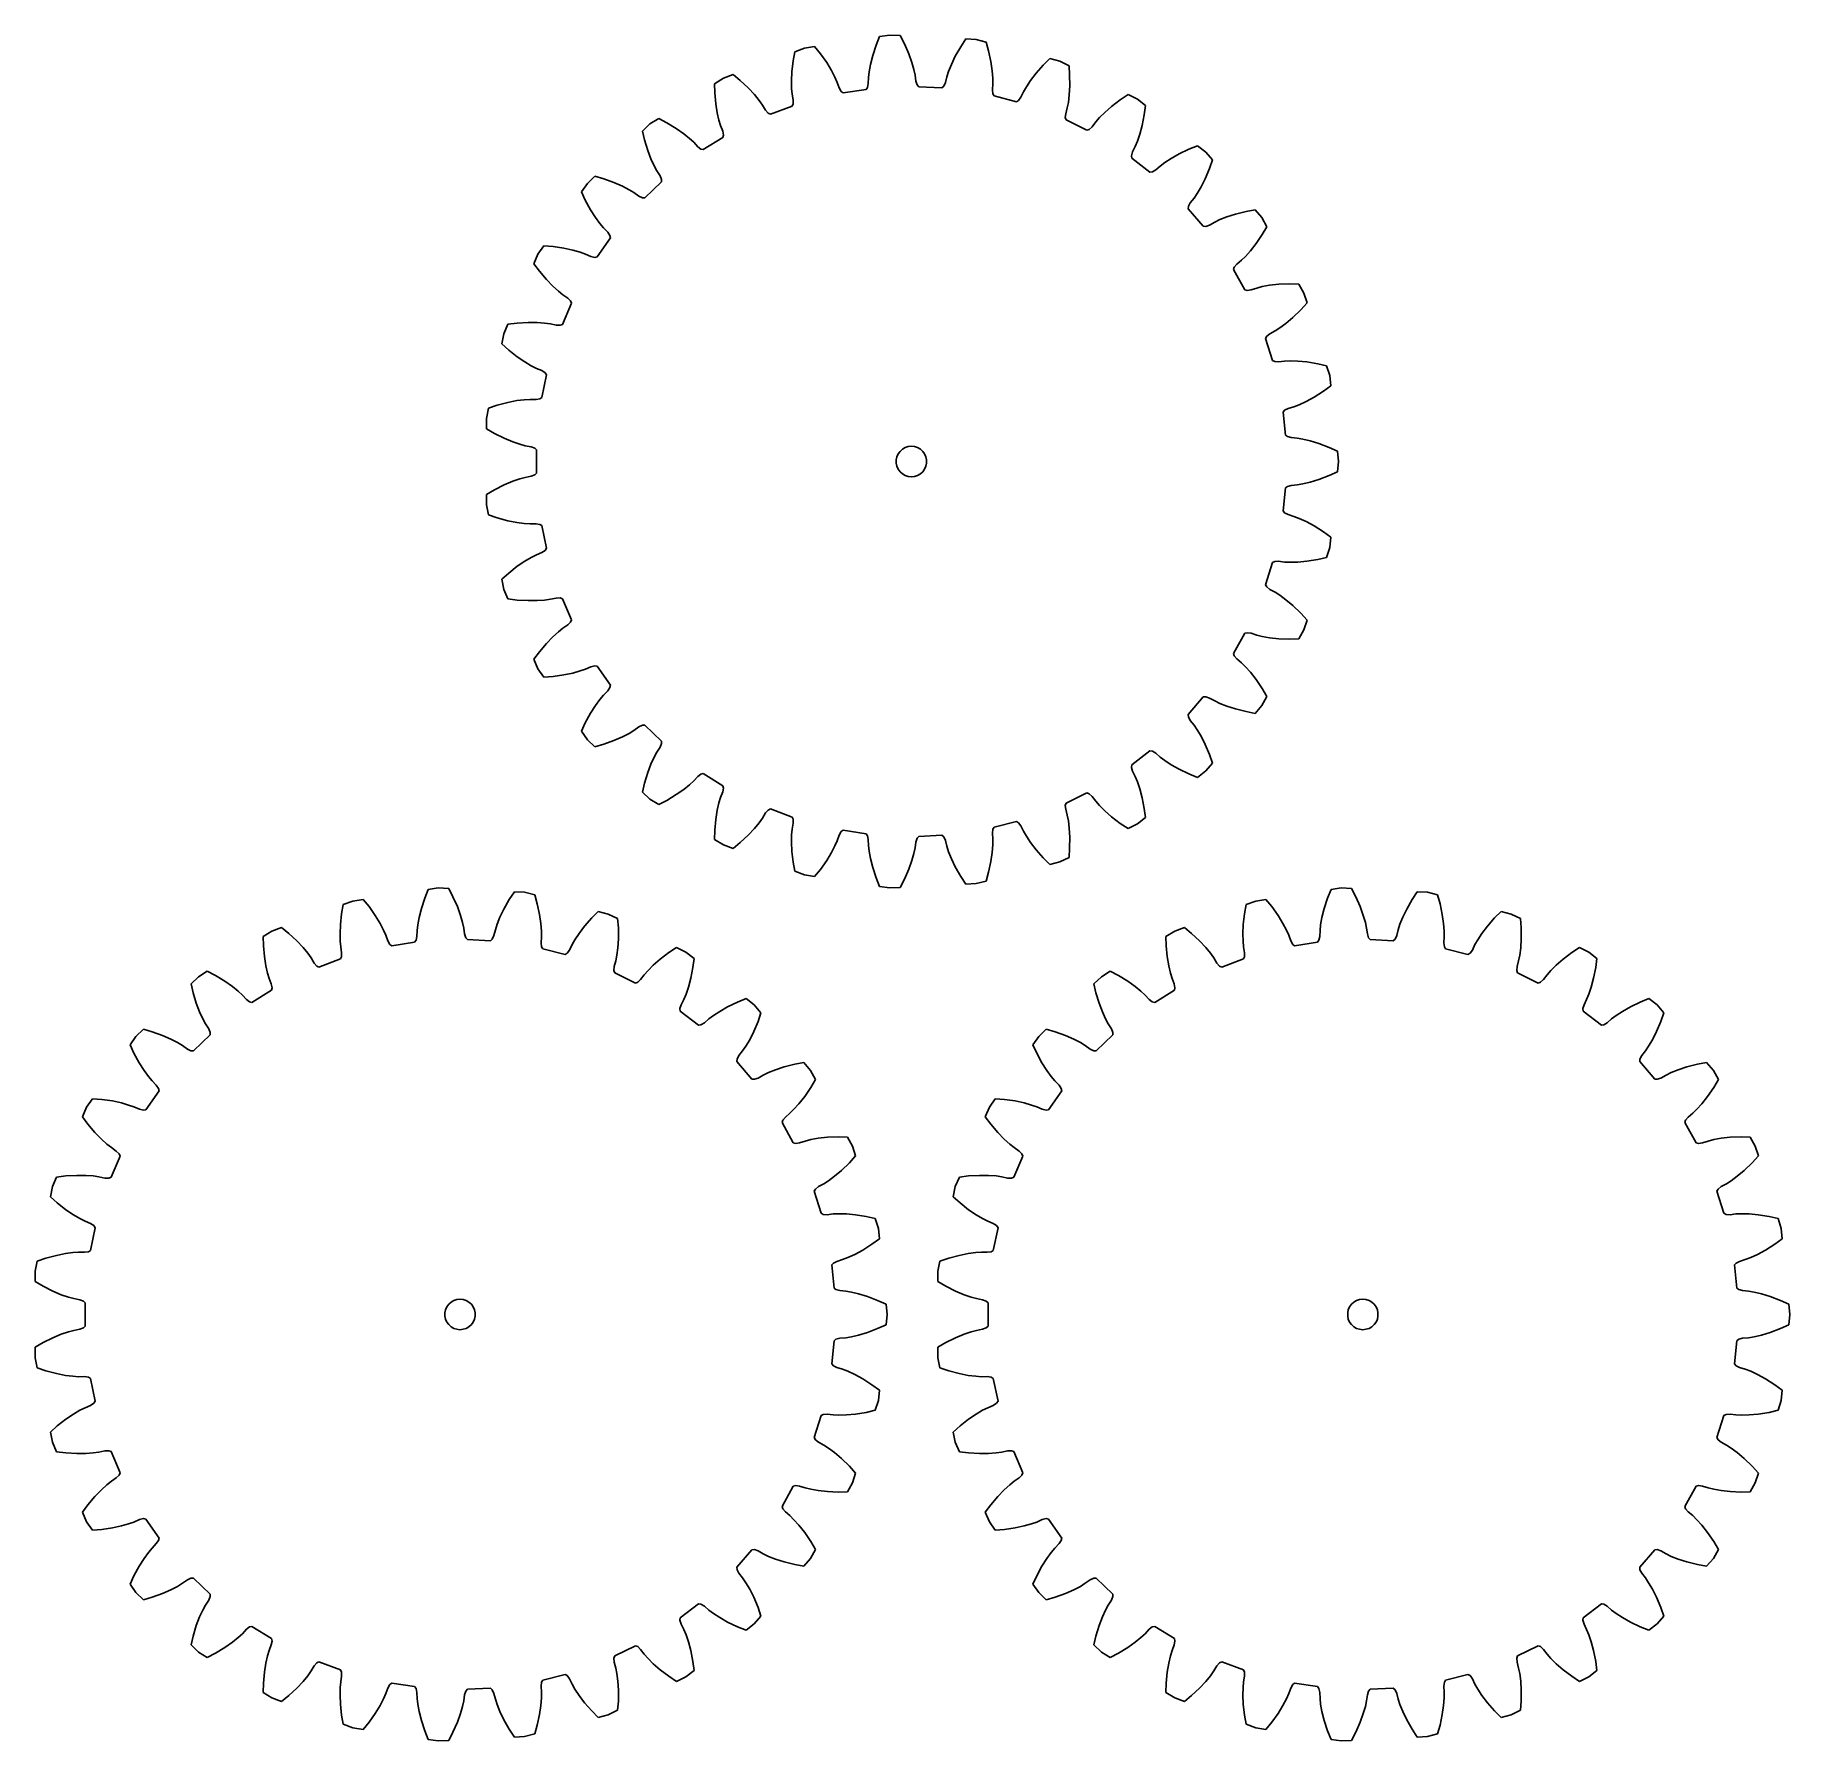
# Model space of a CAD drawing. Extents: x 0 to 173, y 0 to 168.
import ezdxf

# ---------------------------------------------------------------- set-up
doc = ezdxf.new("R2010")
doc.units = 0

msp = doc.modelspace()

# ---------------------------------------------------------------- linework, layer by layer
for p, q in [((83.08, 167.7), (82.74, 166.85)), ((84.08, 167.85), (83.08, 167.7)), ((85.1, 167.8), (84.08, 167.85)), ((85.52, 167), (85.1, 167.8)), ((91.56, 167.47), (91.06, 166.71)), ((92.57, 167.42), (91.56, 167.47)), ((74.73, 166.21), (74.57, 165.32)), ((75.68, 166.56), (74.73, 166.21)), ((76.68, 166.72), (75.68, 166.56)), ((77.26, 166.01), (76.68, 166.72)), ((77.88, 165.14), (77.26, 166.01)), ((82.41, 165.83), (82.19, 164.95)), ((82.74, 166.85), (82.41, 165.83)), ((85.95, 166.01), (85.52, 167)), ((86.26, 165.16), (85.95, 166.01)), ((90.53, 165.78), (90.14, 164.96)), ((91.06, 166.71), (90.53, 165.78)), ((93.56, 167.17), (92.57, 167.42)), ((93.81, 166.29), (93.56, 167.17)), ((94.03, 165.24), (93.81, 166.29)), ((74.45, 164.25), (74.41, 163.35)), ((74.57, 165.32), (74.45, 164.25)), ((78.35, 164.37), (77.88, 165.14)), ((78.69, 163.72), (78.35, 164.37)), ((82.06, 164.23), (82, 163.67)), ((82.19, 164.95), (82.06, 164.23)), ((86.46, 164.46), (86.26, 165.16)), ((86.58, 163.9), (86.46, 164.46)), ((89.86, 164.28), (89.69, 163.75)), ((90.14, 164.96), (89.86, 164.28)), ((94.16, 164.35), (94.03, 165.24)), ((94.22, 163.62), (94.16, 164.35)), ((98.47, 164.09), (97.92, 163.37)), ((99.18, 164.9), (98.47, 164.09)), ((99.82, 165.55), (99.18, 164.9)), ((100.8, 165.29), (99.82, 165.55)), ((101.72, 164.84), (100.8, 165.29)), ((101.78, 163.94), (101.72, 164.84)), ((67.71, 163.61), (66.84, 163.07)), ((66.84, 163.07), (66.87, 162.17)), ((68.66, 163.96), (67.71, 163.61)), ((69.36, 163.39), (68.66, 163.96)), ((70.15, 162.66), (69.36, 163.39)), ((70.77, 162), (70.15, 162.66)), ((74.41, 163.35), (74.43, 162.61)), ((74.43, 162.61), (74.48, 162.05)), ((78.92, 163.2), (78.69, 163.72)), ((79.12, 162.65), (78.92, 163.2)), ((79.31, 162.31), (79.12, 162.65)), ((79.5, 162.17), (79.31, 162.31)), ((81.75, 162.51), (79.5, 162.17)), ((81.89, 162.71), (81.75, 162.51)), ((81.97, 163.09), (81.89, 162.71)), ((82, 163.67), (81.97, 163.09)), ((86.66, 163.32), (86.58, 163.9)), ((86.78, 162.95), (86.66, 163.32)), ((86.94, 162.77), (86.78, 162.95)), ((89.22, 162.66), (86.94, 162.77)), ((89.39, 162.82), (89.22, 162.66)), ((89.55, 163.18), (89.39, 162.82)), ((89.69, 163.75), (89.55, 163.18)), ((94.19, 162.47), (94.22, 163.05)), ((94.23, 162.08), (94.19, 162.47)), ((94.22, 163.05), (94.22, 163.62)), ((97.52, 162.76), (97.24, 162.27)), ((97.92, 163.37), (97.52, 162.76)), ((101.74, 161.96), (101.79, 162.86)), ((101.79, 162.86), (101.78, 163.94)), ((66.87, 162.17), (66.97, 161.1)), ((66.97, 161.1), (67.11, 160.2)), ((71.23, 161.43), (70.77, 162)), ((71.56, 160.97), (71.23, 161.43)), ((71.86, 160.47), (71.56, 160.97)), ((74.47, 160.86), (72.34, 160.07)), ((74.57, 161.08), (74.47, 160.86)), ((74.48, 162.05), (74.57, 161.47)), ((74.57, 161.47), (74.57, 161.08)), ((94.35, 161.87), (94.23, 162.08)), ((96.56, 161.3), (94.35, 161.87)), ((96.76, 161.43), (96.56, 161.3)), ((96.99, 161.74), (96.76, 161.43)), ((97.24, 162.27), (96.99, 161.74)), ((101.39, 160.11), (101.54, 160.68)), ((101.54, 160.68), (101.65, 161.23)), ((101.65, 161.23), (101.74, 161.96)), ((105.91, 160.84), (105.23, 160.25)), ((106.76, 161.49), (105.91, 160.84)), ((107.52, 161.99), (106.76, 161.49)), ((108.44, 161.55), (107.52, 161.99)), ((109.24, 160.92), (108.44, 161.55)), ((109.12, 160.02), (109.24, 160.92)), ((60.49, 159.11), (59.76, 158.41)), ((61.35, 159.65), (60.49, 159.11)), ((62.16, 159.23), (61.35, 159.65)), ((63.08, 158.67), (62.16, 159.23)), ((67.11, 160.2), (67.28, 159.49)), ((67.28, 159.49), (67.44, 158.95)), ((67.44, 158.95), (67.65, 158.4)), ((72.12, 160.18), (71.86, 160.47)), ((72.34, 160.07), (72.12, 160.18)), ((101.35, 159.73), (101.39, 160.11)), ((101.43, 159.5), (101.35, 159.73)), ((103.47, 158.49), (101.43, 159.5)), ((103.98, 158.84), (103.7, 158.57)), ((104.34, 159.31), (103.98, 158.84)), ((104.71, 159.73), (104.34, 159.31)), ((105.23, 160.25), (104.71, 159.73)), ((108.68, 158.1), (108.92, 158.97)), ((108.92, 158.97), (109.12, 160.02)), ((59.76, 158.41), (59.96, 157.53)), ((59.96, 157.53), (60.27, 156.5)), ((63.81, 158.15), (63.08, 158.67)), ((64.38, 157.69), (63.81, 158.15)), ((64.79, 157.3), (64.38, 157.69)), ((65.2, 156.87), (64.79, 157.3)), ((67.67, 157.78), (65.74, 156.58)), ((67.65, 158.4), (67.72, 158.02)), ((67.72, 158.02), (67.67, 157.78)), ((103.7, 158.57), (103.47, 158.49)), ((108.23, 156.88), (108.45, 157.4)), ((108.45, 157.4), (108.68, 158.1)), ((60.27, 156.5), (60.59, 155.66)), ((60.59, 155.66), (60.9, 154.99)), ((65.5, 156.64), (65.2, 156.87)), ((65.74, 156.58), (65.5, 156.64)), ((107.85, 155.98), (107.97, 156.36)), ((107.88, 155.74), (107.85, 155.98)), ((109.68, 154.35), (107.88, 155.74)), ((107.97, 156.36), (108.23, 156.88)), ((111.76, 155.72), (111.14, 155.31)), ((112.54, 156.16), (111.76, 155.72)), ((113.51, 156.63), (112.54, 156.16)), ((114.36, 156.96), (113.51, 156.63)), ((115.16, 156.34), (114.36, 156.96)), ((115.82, 155.57), (115.16, 156.34)), ((115.53, 154.71), (115.82, 155.57)), ((55.07, 153.96), (54.33, 153.26)), ((55.94, 153.71), (55.07, 153.96)), ((56.95, 153.34), (55.94, 153.71)), ((60.9, 154.99), (61.17, 154.49)), ((61.17, 154.49), (61.48, 154)), ((61.48, 154), (61.63, 153.64)), ((109.92, 154.38), (109.68, 154.35)), ((110.25, 154.59), (109.92, 154.38)), ((110.69, 154.97), (110.25, 154.59)), ((111.14, 155.31), (110.69, 154.97)), ((114.71, 152.91), (115.11, 153.72)), ((115.11, 153.72), (115.53, 154.71)), ((54.33, 153.26), (53.75, 152.42)), ((53.75, 152.42), (54.13, 151.6)), ((57.78, 152.98), (56.95, 153.34)), ((58.43, 152.64), (57.78, 152.98)), ((58.91, 152.35), (58.43, 152.64)), ((59.39, 152.01), (58.91, 152.35)), ((59.74, 151.84), (59.39, 152.01)), ((61.63, 153.4), (59.98, 151.83)), ((61.63, 153.64), (61.63, 153.4)), ((114.02, 151.81), (114.33, 152.28)), ((114.33, 152.28), (114.71, 152.91)), ((54.13, 151.6), (54.64, 150.65)), ((54.64, 150.65), (55.13, 149.89)), ((59.98, 151.83), (59.74, 151.84)), ((113.45, 150.77), (113.47, 151.01)), ((114.93, 149.04), (113.45, 150.77)), ((113.47, 151.01), (113.65, 151.35)), ((113.65, 151.35), (114.02, 151.81)), ((118.1, 150.24), (117.24, 149.96)), ((119.14, 150.5), (118.1, 150.24)), ((120.03, 150.66), (119.14, 150.5)), ((120.7, 149.89), (120.03, 150.66)), ((55.13, 149.89), (55.56, 149.3)), ((55.56, 149.3), (55.92, 148.87)), ((55.92, 148.87), (56.33, 148.45)), ((115.17, 149.03), (114.93, 149.04)), ((115.54, 149.16), (115.17, 149.03)), ((116.05, 149.45), (115.54, 149.16)), ((116.56, 149.69), (116.05, 149.45)), ((117.24, 149.96), (116.56, 149.69)), ((121.19, 149), (120.7, 149.89)), ((120.73, 148.22), (121.19, 149)), ((50.05, 147.11), (49.47, 146.28)), ((50.96, 147.05), (50.05, 147.11)), ((52.02, 146.89), (50.96, 147.05)), ((52.91, 146.7), (52.02, 146.89)), ((56.6, 147.89), (55.3, 146.02)), ((56.33, 148.45), (56.55, 148.13)), ((56.55, 148.13), (56.6, 147.89)), ((119.56, 146.62), (120.12, 147.33)), ((120.12, 147.33), (120.73, 148.22)), ((49.47, 146.28), (49.07, 145.35)), ((49.07, 145.35), (49.61, 144.61)), ((53.61, 146.5), (52.91, 146.7)), ((54.14, 146.31), (53.61, 146.5)), ((54.68, 146.07), (54.14, 146.31)), ((55.06, 145.98), (54.68, 146.07)), ((55.3, 146.02), (55.06, 145.98)), ((117.97, 145.01), (118.22, 145.31)), ((118.22, 145.31), (118.67, 145.69)), ((118.67, 145.69), (119.07, 146.08)), ((119.07, 146.08), (119.56, 146.62)), ((49.61, 144.61), (50.3, 143.79)), ((50.3, 143.79), (50.93, 143.14)), ((117.9, 144.78), (117.97, 145.01)), ((119, 142.79), (117.9, 144.78)), ((122.35, 143.33), (121.45, 143.23)), ((123.42, 143.37), (122.35, 143.33)), ((124.33, 143.35), (123.42, 143.37)), ((124.82, 142.46), (124.33, 143.35)), ((50.93, 143.14), (51.48, 142.65)), ((51.48, 142.65), (51.92, 142.3)), ((51.92, 142.3), (52.4, 141.97)), ((52.4, 141.97), (52.68, 141.7)), ((52.68, 141.7), (52.77, 141.48)), ((119.24, 142.72), (119, 142.79)), ((119.62, 142.78), (119.24, 142.72)), ((120.18, 142.96), (119.62, 142.78)), ((120.73, 143.1), (120.18, 142.96)), ((121.45, 143.23), (120.73, 143.1)), ((125.13, 141.49), (124.82, 142.46)), ((52.77, 141.48), (51.88, 139.38)), ((123.05, 139.48), (123.74, 140.07)), ((123.74, 140.07), (124.52, 140.81)), ((124.52, 140.81), (125.13, 141.49)), ((46.12, 138.47), (45.92, 137.47)), ((46.52, 139.4), (46.12, 138.47)), ((47.42, 139.52), (46.52, 139.4)), ((48.5, 139.58), (47.42, 139.52)), ((49.4, 139.57), (48.5, 139.58)), ((50.13, 139.52), (49.4, 139.57)), ((50.69, 139.44), (50.13, 139.52)), ((51.26, 139.31), (50.69, 139.44)), ((51.65, 139.3), (51.26, 139.31)), ((51.88, 139.38), (51.65, 139.3)), ((121.05, 138.01), (121.17, 138.23)), ((121.17, 138.23), (121.47, 138.47)), ((121.47, 138.47), (121.99, 138.75)), ((121.99, 138.75), (122.46, 139.05)), ((122.46, 139.05), (123.05, 139.48)), ((45.92, 137.47), (46.59, 136.86)), ((46.59, 136.86), (47.43, 136.2)), ((121.73, 135.84), (121.05, 138.01)), ((47.43, 136.2), (48.18, 135.69)), ((48.18, 135.69), (48.81, 135.31)), ((48.81, 135.31), (49.32, 135.06)), ((49.32, 135.06), (49.86, 134.84)), ((49.86, 134.84), (50.19, 134.63)), ((121.95, 135.73), (121.73, 135.84)), ((122.34, 135.71), (121.95, 135.73)), ((122.92, 135.77), (122.34, 135.71)), ((123.48, 135.8), (122.92, 135.77)), ((124.22, 135.78), (123.48, 135.8)), ((125.12, 135.69), (124.22, 135.78)), ((126.18, 135.52), (125.12, 135.69)), ((127.06, 135.32), (126.18, 135.52)), ((127.37, 134.35), (127.06, 135.32)), ((50.32, 134.43), (49.86, 132.2)), ((50.19, 134.63), (50.32, 134.43)), ((126.74, 132.8), (127.47, 133.34)), ((127.47, 133.34), (127.37, 134.35)), ((45.47, 131.43), (44.61, 131.14)), ((46.51, 131.71), (45.47, 131.43)), ((47.4, 131.88), (46.51, 131.71)), ((48.13, 131.97), (47.4, 131.88)), ((48.69, 132.01), (48.13, 131.97)), ((49.28, 132), (48.69, 132.01)), ((49.66, 132.07), (49.28, 132)), ((49.86, 132.2), (49.66, 132.07)), ((123.28, 131.11), (123.84, 131.28)), ((123.84, 131.28), (124.37, 131.48)), ((124.37, 131.48), (125.04, 131.79)), ((125.04, 131.79), (125.83, 132.22)), ((125.83, 132.22), (126.74, 132.8)), ((44.61, 131.14), (44.41, 130.14)), ((44.41, 130.14), (44.41, 129.12)), ((122.78, 130.75), (122.93, 130.94)), ((123.01, 128.49), (122.78, 130.75)), ((122.93, 130.94), (123.28, 131.11)), ((44.41, 129.12), (45.19, 128.66)), ((45.19, 128.66), (46.15, 128.18)), ((46.15, 128.18), (46.99, 127.83)), ((46.99, 127.83), (47.68, 127.59)), ((123.2, 128.34), (123.01, 128.49)), ((123.57, 128.24), (123.2, 128.34)), ((124.16, 128.18), (123.57, 128.24)), ((124.71, 128.09), (124.16, 128.18)), ((125.43, 127.92), (124.71, 128.09)), ((126.29, 127.66), (125.43, 127.92)), ((47.68, 127.59), (48.22, 127.45)), ((48.22, 127.45), (48.8, 127.33)), ((48.8, 127.33), (49.16, 127.2)), ((49.16, 127.2), (49.34, 127.03)), ((49.34, 127.03), (49.34, 124.75)), ((84.72, 126.05), (84.78, 126.35)), ((84.72, 125.73), (84.72, 126.05)), ((84.78, 126.35), (84.91, 126.64)), ((84.91, 126.64), (85.1, 126.89)), ((85.1, 126.89), (85.33, 127.1)), ((85.33, 127.1), (85.6, 127.26)), ((85.6, 127.26), (85.9, 127.36)), ((85.9, 127.36), (86.21, 127.39)), ((86.21, 127.39), (86.52, 127.36)), ((86.52, 127.36), (86.82, 127.26)), ((86.82, 127.26), (87.09, 127.1)), ((87.09, 127.1), (87.33, 126.89)), ((87.33, 126.89), (87.51, 126.64)), ((87.51, 126.64), (87.64, 126.35)), ((87.64, 126.35), (87.7, 126.05)), ((87.7, 126.05), (87.7, 125.73)), ((127.3, 127.28), (126.29, 127.66)), ((128.12, 126.9), (127.3, 127.28)), ((128.23, 125.89), (128.12, 126.9)), ((48.22, 124.33), (47.68, 124.18)), ((48.8, 124.44), (48.22, 124.33)), ((49.16, 124.58), (48.8, 124.44)), ((49.34, 124.75), (49.16, 124.58)), ((84.78, 125.43), (84.72, 125.73)), ((84.91, 125.14), (84.78, 125.43)), ((85.1, 124.89), (84.91, 125.14)), ((85.33, 124.68), (85.1, 124.89)), ((85.6, 124.52), (85.33, 124.68)), ((85.9, 124.42), (85.6, 124.52)), ((86.21, 124.39), (85.9, 124.42)), ((86.52, 124.42), (86.21, 124.39)), ((86.82, 124.52), (86.52, 124.42)), ((87.09, 124.68), (86.82, 124.52)), ((87.33, 124.89), (87.09, 124.68)), ((87.51, 125.14), (87.33, 124.89)), ((87.64, 125.43), (87.51, 125.14)), ((87.7, 125.73), (87.64, 125.43)), ((126.29, 124.12), (127.3, 124.5)), ((127.3, 124.5), (128.12, 124.88)), ((128.12, 124.88), (128.23, 125.89)), ((45.19, 123.12), (44.41, 122.65)), ((44.41, 122.65), (44.41, 121.64)), ((46.15, 123.6), (45.19, 123.12)), ((46.99, 123.95), (46.15, 123.6)), ((47.68, 124.18), (46.99, 123.95)), ((122.78, 121.03), (123.01, 123.29)), ((123.01, 123.29), (123.2, 123.44)), ((123.2, 123.44), (123.57, 123.54)), ((123.57, 123.54), (124.16, 123.6)), ((124.16, 123.6), (124.71, 123.69)), ((124.71, 123.69), (125.43, 123.85)), ((125.43, 123.85), (126.29, 124.12)), ((44.41, 121.64), (44.61, 120.64)), ((122.93, 120.84), (122.78, 121.03)), ((44.61, 120.64), (45.47, 120.35)), ((45.47, 120.35), (46.51, 120.07)), ((46.51, 120.07), (47.4, 119.9)), ((47.4, 119.9), (48.13, 119.8)), ((48.13, 119.8), (48.69, 119.77)), ((48.69, 119.77), (49.28, 119.77)), ((49.28, 119.77), (49.66, 119.71)), ((49.66, 119.71), (49.86, 119.58)), ((49.86, 119.58), (50.32, 117.35)), ((123.28, 120.67), (122.93, 120.84)), ((123.84, 120.49), (123.28, 120.67)), ((124.37, 120.29), (123.84, 120.49)), ((125.04, 119.99), (124.37, 120.29)), ((125.83, 119.56), (125.04, 119.99)), ((126.74, 118.98), (125.83, 119.56)), ((127.47, 118.44), (126.74, 118.98)), ((127.06, 116.46), (127.37, 117.43)), ((127.37, 117.43), (127.47, 118.44)), ((48.18, 116.09), (47.43, 115.58)), ((48.81, 116.46), (48.18, 116.09)), ((49.32, 116.72), (48.81, 116.46)), ((49.86, 116.94), (49.32, 116.72)), ((50.19, 117.15), (49.86, 116.94)), ((50.32, 117.35), (50.19, 117.15)), ((121.05, 113.76), (121.73, 115.94)), ((121.73, 115.94), (121.95, 116.05)), ((121.95, 116.05), (122.34, 116.07)), ((122.34, 116.07), (122.92, 116)), ((122.92, 116), (123.48, 115.98)), ((123.48, 115.98), (124.22, 116)), ((124.22, 116), (125.12, 116.08)), ((125.12, 116.08), (126.18, 116.26)), ((126.18, 116.26), (127.06, 116.46)), ((46.59, 114.92), (45.92, 114.31)), ((45.92, 114.31), (46.12, 113.31)), ((47.43, 115.58), (46.59, 114.92)), ((46.12, 113.31), (46.52, 112.38)), ((46.52, 112.38), (47.42, 112.26)), ((47.42, 112.26), (48.5, 112.2)), ((49.4, 112.21), (50.13, 112.26)), ((50.13, 112.26), (50.69, 112.34)), ((50.69, 112.34), (51.26, 112.46)), ((51.26, 112.46), (51.65, 112.48)), ((51.65, 112.48), (51.88, 112.39)), ((51.88, 112.39), (52.77, 110.3)), ((121.17, 113.55), (121.05, 113.76)), ((121.47, 113.31), (121.17, 113.55)), ((121.99, 113.03), (121.47, 113.31)), ((122.46, 112.73), (121.99, 113.03)), ((123.05, 112.29), (122.46, 112.73)), ((123.74, 111.71), (123.05, 112.29)), ((48.5, 112.2), (49.4, 112.21)), ((124.52, 110.96), (123.74, 111.71)), ((125.13, 110.29), (124.52, 110.96)), ((51.48, 109.13), (50.93, 108.64)), ((51.92, 109.48), (51.48, 109.13)), ((52.4, 109.81), (51.92, 109.48)), ((52.68, 110.08), (52.4, 109.81)), ((52.77, 110.3), (52.68, 110.08)), ((117.9, 107), (119, 108.99)), ((119, 108.99), (119.24, 109.05)), ((119.24, 109.05), (119.62, 109)), ((119.62, 109), (120.18, 108.82)), ((120.18, 108.82), (120.73, 108.68)), ((124.33, 108.43), (124.82, 109.32)), ((124.82, 109.32), (125.13, 110.29)), ((49.61, 107.16), (49.07, 106.43)), ((50.3, 107.99), (49.61, 107.16)), ((50.93, 108.64), (50.3, 107.99)), ((120.73, 108.68), (121.45, 108.55)), ((121.45, 108.55), (122.35, 108.45)), ((122.35, 108.45), (123.42, 108.41)), ((123.42, 108.41), (124.33, 108.43)), ((49.07, 106.43), (49.47, 105.5)), ((49.47, 105.5), (50.05, 104.66)), ((53.61, 105.28), (54.14, 105.47)), ((54.14, 105.47), (54.68, 105.7)), ((54.68, 105.7), (55.06, 105.8)), ((55.06, 105.8), (55.3, 105.76)), ((55.3, 105.76), (56.6, 103.89)), ((117.97, 106.77), (117.9, 107)), ((118.22, 106.47), (117.97, 106.77)), ((118.67, 106.09), (118.22, 106.47)), ((119.07, 105.7), (118.67, 106.09)), ((119.56, 105.16), (119.07, 105.7)), ((50.05, 104.66), (50.96, 104.73)), ((50.96, 104.73), (52.02, 104.89)), ((52.02, 104.89), (52.91, 105.08)), ((52.91, 105.08), (53.61, 105.28)), ((56.55, 103.65), (56.33, 103.33)), ((56.6, 103.89), (56.55, 103.65)), ((120.12, 104.44), (119.56, 105.16)), ((120.73, 103.56), (120.12, 104.44)), ((55.13, 101.89), (54.64, 101.12)), ((55.56, 102.48), (55.13, 101.89)), ((55.92, 102.91), (55.56, 102.48)), ((56.33, 103.33), (55.92, 102.91)), ((113.45, 101.01), (114.93, 102.73)), ((114.93, 102.73), (115.17, 102.75)), ((115.17, 102.75), (115.54, 102.62)), ((115.54, 102.62), (116.05, 102.33)), ((116.05, 102.33), (116.56, 102.09)), ((116.56, 102.09), (117.24, 101.81)), ((120.03, 101.11), (120.7, 101.89)), ((120.7, 101.89), (121.19, 102.77)), ((121.19, 102.77), (120.73, 103.56)), ((54.13, 100.18), (53.75, 99.35)), ((54.64, 101.12), (54.13, 100.18)), ((113.47, 100.77), (113.45, 101.01)), ((113.65, 100.42), (113.47, 100.77)), ((114.02, 99.96), (113.65, 100.42)), ((117.24, 101.81), (118.1, 101.54)), ((118.1, 101.54), (119.14, 101.28)), ((119.14, 101.28), (120.03, 101.11)), ((53.75, 99.35), (54.33, 98.52)), ((54.33, 98.52), (55.07, 97.82)), ((55.94, 98.07), (56.95, 98.43)), ((56.95, 98.43), (57.78, 98.8)), ((57.78, 98.8), (58.43, 99.14)), ((58.43, 99.14), (58.91, 99.43)), ((58.91, 99.43), (59.39, 99.77)), ((59.39, 99.77), (59.74, 99.94)), ((59.74, 99.94), (59.98, 99.95)), ((59.98, 99.95), (61.63, 98.38)), ((114.33, 99.5), (114.02, 99.96)), ((114.71, 98.87), (114.33, 99.5)), ((115.11, 98.06), (114.71, 98.87)), ((55.07, 97.82), (55.94, 98.07)), ((60.9, 96.79), (60.59, 96.12)), ((61.17, 97.28), (60.9, 96.79)), ((61.48, 97.78), (61.17, 97.28)), ((61.63, 98.14), (61.48, 97.78)), ((61.63, 98.38), (61.63, 98.14)), ((107.88, 96.03), (109.68, 97.43)), ((109.68, 97.43), (109.92, 97.39)), ((109.92, 97.39), (110.25, 97.19)), ((110.25, 97.19), (110.69, 96.81)), ((110.69, 96.81), (111.14, 96.46)), ((115.53, 97.07), (115.11, 98.06)), ((115.82, 96.21), (115.53, 97.07)), ((60.27, 95.28), (59.96, 94.25)), ((60.59, 96.12), (60.27, 95.28)), ((65.2, 94.91), (65.5, 95.14)), ((65.5, 95.14), (65.74, 95.2)), ((65.74, 95.2), (67.67, 93.99)), ((107.85, 95.79), (107.88, 96.03)), ((107.97, 95.42), (107.85, 95.79)), ((108.23, 94.9), (107.97, 95.42)), ((111.14, 96.46), (111.76, 96.06)), ((111.76, 96.06), (112.54, 95.62)), ((112.54, 95.62), (113.51, 95.15)), ((113.51, 95.15), (114.36, 94.81)), ((114.36, 94.81), (115.16, 95.44)), ((115.16, 95.44), (115.82, 96.21)), ((59.96, 94.25), (59.76, 93.36)), ((59.76, 93.36), (60.49, 92.66)), ((63.08, 93.11), (63.81, 93.63)), ((63.81, 93.63), (64.38, 94.09)), ((64.38, 94.09), (64.79, 94.48)), ((64.79, 94.48), (65.2, 94.91)), ((67.65, 93.38), (67.44, 92.83)), ((67.72, 93.76), (67.65, 93.38)), ((67.67, 93.99), (67.72, 93.76)), ((101.43, 92.28), (103.47, 93.28)), ((103.47, 93.28), (103.7, 93.2)), ((108.45, 94.38), (108.23, 94.9)), ((108.68, 93.68), (108.45, 94.38)), ((108.92, 92.81), (108.68, 93.68)), ((60.49, 92.66), (61.35, 92.13)), ((61.35, 92.13), (62.16, 92.55)), ((62.16, 92.55), (63.08, 93.11)), ((67.11, 91.57), (66.97, 90.68)), ((67.28, 92.29), (67.11, 91.57)), ((67.44, 92.83), (67.28, 92.29)), ((71.86, 91.31), (72.12, 91.6)), ((72.12, 91.6), (72.34, 91.71)), ((72.34, 91.71), (74.47, 90.91)), ((101.35, 92.05), (101.43, 92.28)), ((101.39, 91.67), (101.35, 92.05)), ((101.54, 91.1), (101.39, 91.67)), ((103.7, 93.2), (103.98, 92.94)), ((103.98, 92.94), (104.34, 92.47)), ((104.34, 92.47), (104.71, 92.05)), ((104.71, 92.05), (105.23, 91.53)), ((105.23, 91.53), (105.91, 90.93)), ((109.12, 91.75), (108.92, 92.81)), ((109.24, 90.85), (109.12, 91.75)), ((66.97, 90.68), (66.87, 89.61)), ((70.15, 89.12), (70.77, 89.78)), ((70.77, 89.78), (71.23, 90.35)), ((71.23, 90.35), (71.56, 90.81)), ((71.56, 90.81), (71.86, 91.31)), ((74.47, 90.91), (74.57, 90.69)), ((74.57, 90.31), (74.48, 89.73)), ((74.57, 90.69), (74.57, 90.31)), ((94.23, 89.7), (94.35, 89.91)), ((94.35, 89.91), (96.56, 90.48)), ((96.56, 90.48), (96.76, 90.35)), ((96.76, 90.35), (96.99, 90.04)), ((96.99, 90.04), (97.24, 89.51)), ((101.65, 90.55), (101.54, 91.1)), ((101.74, 89.82), (101.65, 90.55)), ((101.79, 88.92), (101.74, 89.82)), ((105.91, 90.93), (106.76, 90.28)), ((106.76, 90.28), (107.52, 89.78)), ((107.52, 89.78), (108.44, 90.23)), ((108.44, 90.23), (109.24, 90.85)), ((66.87, 89.61), (66.84, 88.7)), ((66.84, 88.7), (67.71, 88.17)), ((67.71, 88.17), (68.66, 87.81)), ((68.66, 87.81), (69.36, 88.39)), ((69.36, 88.39), (70.15, 89.12)), ((74.43, 89.17), (74.41, 88.43)), ((74.41, 88.43), (74.45, 87.53)), ((74.48, 89.73), (74.43, 89.17)), ((78.35, 87.41), (78.69, 88.06)), ((78.69, 88.06), (78.92, 88.58)), ((78.92, 88.58), (79.12, 89.13)), ((79.12, 89.13), (79.31, 89.47)), ((79.31, 89.47), (79.5, 89.61)), ((79.5, 89.61), (81.75, 89.27)), ((81.75, 89.27), (81.89, 89.07)), ((81.89, 89.07), (81.97, 88.69)), ((81.97, 88.69), (82, 88.11)), ((82, 88.11), (82.06, 87.55)), ((86.58, 87.87), (86.66, 88.45)), ((86.66, 88.45), (86.78, 88.82)), ((86.78, 88.82), (86.94, 89)), ((86.94, 89), (89.22, 89.12)), ((89.22, 89.12), (89.39, 88.96)), ((89.39, 88.96), (89.55, 88.6)), ((89.55, 88.6), (89.69, 88.03)), ((94.16, 87.43), (94.22, 88.16)), ((94.19, 89.31), (94.23, 89.7)), ((94.22, 88.73), (94.19, 89.31)), ((94.22, 88.16), (94.22, 88.73)), ((97.24, 89.51), (97.52, 89.02)), ((97.52, 89.02), (97.92, 88.4)), ((97.92, 88.4), (98.47, 87.68)), ((101.78, 87.84), (101.79, 88.92)), ((74.45, 87.53), (74.57, 86.46)), ((74.57, 86.46), (74.73, 85.57)), ((77.26, 85.76), (77.88, 86.64)), ((77.88, 86.64), (78.35, 87.41)), ((82.06, 87.55), (82.19, 86.82)), ((82.19, 86.82), (82.41, 85.95)), ((85.95, 85.77), (86.26, 86.62)), ((86.26, 86.62), (86.46, 87.32)), ((86.46, 87.32), (86.58, 87.87)), ((89.69, 88.03), (89.86, 87.5)), ((89.86, 87.5), (90.14, 86.81)), ((90.14, 86.81), (90.53, 86)), ((93.81, 85.48), (94.03, 86.54)), ((94.03, 86.54), (94.16, 87.43)), ((98.47, 87.68), (99.18, 86.88)), ((99.18, 86.88), (99.82, 86.23)), ((99.82, 86.23), (100.8, 86.49)), ((100.8, 86.49), (101.72, 86.93)), ((101.72, 86.93), (101.78, 87.84)), ((74.73, 85.57), (75.68, 85.21)), ((75.68, 85.21), (76.68, 85.06)), ((76.68, 85.06), (77.26, 85.76)), ((82.41, 85.95), (82.74, 84.92)), ((82.74, 84.92), (83.08, 84.08)), ((85.1, 83.98), (85.52, 84.78)), ((85.52, 84.78), (85.95, 85.77)), ((90.53, 86), (91.06, 85.06)), ((91.06, 85.06), (91.56, 84.31)), ((92.57, 84.36), (93.56, 84.61)), ((93.56, 84.61), (93.81, 85.48)), ((38.33, 82.93), (38, 81.91)), ((38.67, 83.77), (38.33, 82.93)), ((39.67, 83.93), (38.67, 83.77)), ((40.69, 83.87), (39.67, 83.93)), ((41.11, 83.07), (40.69, 83.87)), ((41.54, 82.09), (41.11, 83.07)), ((47.15, 83.55), (46.65, 82.79)), ((48.16, 83.5), (47.15, 83.55)), ((49.15, 83.24), (48.16, 83.5)), ((49.4, 82.37), (49.15, 83.24)), ((83.08, 84.08), (84.08, 83.93)), ((84.08, 83.93), (85.1, 83.98)), ((91.56, 84.31), (92.57, 84.36)), ((127.15, 82.93), (126.82, 81.91)), ((127.49, 83.77), (127.15, 82.93)), ((128.49, 83.93), (127.49, 83.77)), ((129.51, 83.87), (128.49, 83.93)), ((129.93, 83.07), (129.51, 83.87)), ((130.36, 82.09), (129.93, 83.07)), ((135.97, 83.55), (135.47, 82.79)), ((136.98, 83.5), (135.97, 83.55)), ((137.97, 83.24), (136.98, 83.5)), ((138.22, 82.37), (137.97, 83.24)), ((30.16, 81.39), (30.04, 80.32)), ((30.32, 82.29), (30.16, 81.39)), ((31.27, 82.64), (30.32, 82.29)), ((32.27, 82.79), (31.27, 82.64)), ((32.85, 82.09), (32.27, 82.79)), ((33.47, 81.21), (32.85, 82.09)), ((33.94, 80.44), (33.47, 81.21)), ((38, 81.91), (37.78, 81.03)), ((41.85, 81.23), (41.54, 82.09)), ((42.05, 80.53), (41.85, 81.23)), ((46.12, 81.85), (45.73, 81.04)), ((46.65, 82.79), (46.12, 81.85)), ((49.62, 81.32), (49.4, 82.37)), ((49.75, 80.42), (49.62, 81.32)), ((55.41, 81.62), (54.77, 80.98)), ((56.39, 81.36), (55.41, 81.62)), ((57.31, 80.92), (56.39, 81.36)), ((118.97, 81.39), (118.86, 80.32)), ((119.14, 82.29), (118.97, 81.39)), ((120.09, 82.64), (119.14, 82.29)), ((121.09, 82.79), (120.09, 82.64)), ((121.67, 82.09), (121.09, 82.79)), ((122.29, 81.21), (121.67, 82.09)), ((122.76, 80.44), (122.29, 81.21)), ((126.82, 81.91), (126.6, 81.03)), ((130.67, 81.23), (130.36, 82.09)), ((130.87, 80.53), (130.67, 81.23)), ((134.94, 81.85), (134.55, 81.04)), ((135.47, 82.79), (134.94, 81.85)), ((138.44, 81.32), (138.22, 82.37)), ((138.57, 80.42), (138.44, 81.32)), ((144.23, 81.62), (143.59, 80.98)), ((145.21, 81.36), (144.23, 81.62)), ((146.12, 80.92), (145.21, 81.36)), ((23.3, 79.69), (22.43, 79.15)), ((24.25, 80.04), (23.3, 79.69)), ((24.95, 79.46), (24.25, 80.04)), ((25.74, 78.73), (24.95, 79.46)), ((30.04, 80.32), (30, 79.42)), ((30, 79.42), (30.02, 78.69)), ((34.28, 79.79), (33.94, 80.44)), ((34.51, 79.27), (34.28, 79.79)), ((37.59, 79.75), (37.57, 79.16)), ((37.65, 80.31), (37.59, 79.75)), ((37.78, 81.03), (37.65, 80.31)), ((42.17, 79.98), (42.05, 80.53)), ((42.25, 79.4), (42.17, 79.98)), ((45.28, 79.82), (45.14, 79.25)), ((45.46, 80.36), (45.28, 79.82)), ((45.73, 81.04), (45.46, 80.36)), ((49.81, 79.69), (49.75, 80.42)), ((49.81, 79.13), (49.81, 79.69)), ((53.51, 79.45), (53.11, 78.84)), ((54.06, 80.17), (53.51, 79.45)), ((54.77, 80.98), (54.06, 80.17)), ((57.38, 80.01), (57.31, 80.92)), ((57.38, 78.94), (57.38, 80.01)), ((112.12, 79.69), (111.25, 79.15)), ((113.07, 80.04), (112.12, 79.69)), ((113.77, 79.46), (113.07, 80.04)), ((114.56, 78.73), (113.77, 79.46)), ((118.86, 80.32), (118.82, 79.42)), ((118.82, 79.42), (118.84, 78.69)), ((123.1, 79.79), (122.76, 80.44)), ((123.33, 79.27), (123.1, 79.79)), ((126.41, 79.75), (126.38, 79.16)), ((126.47, 80.31), (126.41, 79.75)), ((126.6, 81.03), (126.47, 80.31)), ((130.99, 79.98), (130.87, 80.53)), ((131.07, 79.4), (130.99, 79.98)), ((134.1, 79.82), (133.96, 79.25)), ((134.27, 80.36), (134.1, 79.82)), ((134.55, 81.04), (134.27, 80.36)), ((138.63, 79.69), (138.57, 80.42)), ((138.63, 79.13), (138.63, 79.69)), ((142.33, 79.45), (141.93, 78.84)), ((142.88, 80.17), (142.33, 79.45)), ((143.59, 80.98), (142.88, 80.17)), ((146.19, 80.01), (146.12, 80.92)), ((146.2, 78.94), (146.19, 80.01)), ((22.43, 79.15), (22.46, 78.24)), ((22.46, 78.24), (22.56, 77.17)), ((26.36, 78.07), (25.74, 78.73)), ((26.82, 77.5), (26.36, 78.07)), ((30.02, 78.69), (30.07, 78.13)), ((30.07, 78.13), (30.16, 77.55)), ((34.71, 78.72), (34.51, 79.27)), ((34.9, 78.38), (34.71, 78.72)), ((35.09, 78.24), (34.9, 78.38)), ((37.34, 78.58), (35.09, 78.24)), ((37.48, 78.78), (37.34, 78.58)), ((37.57, 79.16), (37.48, 78.78)), ((42.37, 79.03), (42.25, 79.4)), ((42.53, 78.85), (42.37, 79.03)), ((44.81, 78.73), (42.53, 78.85)), ((44.98, 78.9), (44.81, 78.73)), ((45.14, 79.25), (44.98, 78.9)), ((49.78, 78.54), (49.81, 79.13)), ((49.82, 78.15), (49.78, 78.54)), ((49.94, 77.95), (49.82, 78.15)), ((52.15, 77.37), (49.94, 77.95)), ((52.58, 77.82), (52.35, 77.5)), ((52.83, 78.35), (52.58, 77.82)), ((53.11, 78.84), (52.83, 78.35)), ((57.24, 77.31), (57.33, 78.03)), ((57.33, 78.03), (57.38, 78.94)), ((63.11, 78.07), (62.36, 77.57)), ((64.03, 77.62), (63.11, 78.07)), ((111.25, 79.15), (111.28, 78.24)), ((111.28, 78.24), (111.38, 77.17)), ((115.18, 78.07), (114.56, 78.73)), ((115.64, 77.5), (115.18, 78.07)), ((118.84, 78.69), (118.89, 78.13)), ((118.89, 78.13), (118.98, 77.55)), ((123.53, 78.72), (123.33, 79.27)), ((123.72, 78.38), (123.53, 78.72)), ((123.91, 78.24), (123.72, 78.38)), ((126.16, 78.58), (123.91, 78.24)), ((126.3, 78.78), (126.16, 78.58)), ((126.38, 79.16), (126.3, 78.78)), ((131.19, 79.03), (131.07, 79.4)), ((131.35, 78.85), (131.19, 79.03)), ((133.62, 78.73), (131.35, 78.85)), ((133.8, 78.9), (133.62, 78.73)), ((133.96, 79.25), (133.8, 78.9)), ((138.6, 78.54), (138.63, 79.13)), ((138.64, 78.15), (138.6, 78.54)), ((138.76, 77.95), (138.64, 78.15)), ((140.96, 77.37), (138.76, 77.95)), ((141.4, 77.82), (141.17, 77.5)), ((141.65, 78.35), (141.4, 77.82)), ((141.93, 78.84), (141.65, 78.35)), ((146.06, 77.31), (146.15, 78.03)), ((146.15, 78.03), (146.2, 78.94)), ((151.93, 78.07), (151.17, 77.57)), ((152.84, 77.62), (151.93, 78.07)), ((22.56, 77.17), (22.7, 76.28)), ((22.7, 76.28), (22.87, 75.56)), ((27.15, 77.04), (26.82, 77.5)), ((27.45, 76.54), (27.15, 77.04)), ((27.71, 76.25), (27.45, 76.54)), ((27.93, 76.15), (27.71, 76.25)), ((30.06, 76.94), (27.93, 76.15)), ((30.16, 77.16), (30.06, 76.94)), ((30.16, 77.55), (30.16, 77.16)), ((52.35, 77.5), (52.15, 77.37)), ((56.94, 75.8), (56.98, 76.19)), ((56.98, 76.19), (57.13, 76.75)), ((57.13, 76.75), (57.24, 77.31)), ((60.82, 76.32), (60.3, 75.8)), ((61.5, 76.92), (60.82, 76.32)), ((62.36, 77.57), (61.5, 76.92)), ((64.83, 77), (64.03, 77.62)), ((64.51, 75.04), (64.72, 76.1)), ((64.72, 76.1), (64.83, 77)), ((111.38, 77.17), (111.52, 76.28)), ((111.52, 76.28), (111.69, 75.56)), ((115.96, 77.04), (115.64, 77.5)), ((116.27, 76.54), (115.96, 77.04)), ((116.53, 76.25), (116.27, 76.54)), ((116.75, 76.15), (116.53, 76.25)), ((118.88, 76.94), (116.75, 76.15)), ((118.98, 77.16), (118.88, 76.94)), ((118.98, 77.55), (118.98, 77.16)), ((141.17, 77.5), (140.96, 77.37)), ((145.76, 75.8), (145.8, 76.19)), ((145.8, 76.19), (145.95, 76.75)), ((145.95, 76.75), (146.06, 77.31)), ((149.64, 76.32), (149.12, 75.8)), ((150.32, 76.92), (149.64, 76.32)), ((151.17, 77.57), (150.32, 76.92)), ((153.65, 77), (152.84, 77.62)), ((153.33, 75.04), (153.53, 76.1)), ((153.53, 76.1), (153.65, 77)), ((16.08, 75.19), (15.35, 74.49)), ((15.35, 74.49), (15.55, 73.6)), ((16.94, 75.73), (16.08, 75.19)), ((17.75, 75.31), (16.94, 75.73)), ((18.67, 74.75), (17.75, 75.31)), ((19.41, 74.22), (18.67, 74.75)), ((22.87, 75.56), (23.03, 75.02)), ((23.03, 75.02), (23.24, 74.48)), ((23.24, 74.48), (23.31, 74.09)), ((57.02, 75.57), (56.94, 75.8)), ((59.06, 74.57), (57.02, 75.57)), ((59.29, 74.65), (59.06, 74.57)), ((59.57, 74.91), (59.29, 74.65)), ((59.93, 75.38), (59.57, 74.91)), ((60.3, 75.8), (59.93, 75.38)), ((64.27, 74.17), (64.51, 75.04)), ((104.9, 75.19), (104.16, 74.49)), ((104.16, 74.49), (104.37, 73.6)), ((105.76, 75.73), (104.9, 75.19)), ((106.57, 75.31), (105.76, 75.73)), ((107.49, 74.75), (106.57, 75.31)), ((108.22, 74.22), (107.49, 74.75)), ((111.69, 75.56), (111.85, 75.02)), ((111.85, 75.02), (112.06, 74.48)), ((112.06, 74.48), (112.13, 74.09)), ((145.84, 75.57), (145.76, 75.8)), ((147.88, 74.57), (145.84, 75.57)), ((148.11, 74.65), (147.88, 74.57)), ((148.39, 74.91), (148.11, 74.65)), ((148.75, 75.38), (148.39, 74.91)), ((149.12, 75.8), (148.75, 75.38)), ((153.09, 74.17), (153.33, 75.04)), ((15.55, 73.6), (15.86, 72.58)), ((15.86, 72.58), (16.19, 71.73)), ((19.97, 73.76), (19.41, 74.22)), ((20.39, 73.37), (19.97, 73.76)), ((20.79, 72.95), (20.39, 73.37)), ((21.1, 72.71), (20.79, 72.95)), ((21.33, 72.65), (21.1, 72.71)), ((23.26, 73.86), (21.33, 72.65)), ((23.31, 74.09), (23.26, 73.86)), ((63.56, 72.43), (63.82, 72.96)), ((63.82, 72.96), (64.04, 73.47)), ((64.04, 73.47), (64.27, 74.17)), ((69.1, 72.7), (68.13, 72.24)), ((69.95, 73.04), (69.1, 72.7)), ((70.75, 72.42), (69.95, 73.04)), ((104.37, 73.6), (104.68, 72.58)), ((104.68, 72.58), (105, 71.73)), ((108.79, 73.76), (108.22, 74.22)), ((109.2, 73.37), (108.79, 73.76)), ((109.6, 72.95), (109.2, 73.37)), ((109.91, 72.71), (109.6, 72.95)), ((110.15, 72.65), (109.91, 72.71)), ((112.08, 73.86), (110.15, 72.65)), ((112.13, 74.09), (112.08, 73.86)), ((152.38, 72.43), (152.64, 72.96)), ((152.64, 72.96), (152.86, 73.47)), ((152.86, 73.47), (153.09, 74.17)), ((157.92, 72.7), (156.95, 72.24)), ((158.76, 73.04), (157.92, 72.7)), ((159.57, 72.42), (158.76, 73.04)), ((16.19, 71.73), (16.49, 71.06)), ((16.49, 71.06), (16.76, 70.57)), ((63.44, 72.06), (63.56, 72.43)), ((63.47, 71.82), (63.44, 72.06)), ((65.27, 70.43), (63.47, 71.82)), ((66.29, 71.05), (65.84, 70.66)), ((66.73, 71.39), (66.29, 71.05)), ((67.35, 71.79), (66.73, 71.39)), ((68.13, 72.24), (67.35, 71.79)), ((70.7, 69.79), (71.12, 70.79)), ((71.41, 71.65), (70.75, 72.42)), ((71.12, 70.79), (71.41, 71.65)), ((105, 71.73), (105.31, 71.06)), ((105.31, 71.06), (105.58, 70.57)), ((152.26, 72.06), (152.38, 72.43)), ((152.29, 71.82), (152.26, 72.06)), ((154.09, 70.43), (152.29, 71.82)), ((155.1, 71.05), (154.66, 70.66)), ((155.55, 71.39), (155.1, 71.05)), ((156.16, 71.79), (155.55, 71.39)), ((156.95, 72.24), (156.16, 71.79)), ((159.52, 69.79), (159.94, 70.79)), ((160.23, 71.65), (159.57, 72.42)), ((159.94, 70.79), (160.23, 71.65)), ((9.92, 69.33), (9.34, 68.5)), ((10.66, 70.03), (9.92, 69.33)), ((11.53, 69.78), (10.66, 70.03)), ((12.54, 69.42), (11.53, 69.78)), ((13.37, 69.05), (12.54, 69.42)), ((17.22, 69.47), (15.57, 67.9)), ((16.76, 70.57), (17.08, 70.07)), ((17.08, 70.07), (17.22, 69.71)), ((17.22, 69.71), (17.22, 69.47)), ((65.51, 70.46), (65.27, 70.43)), ((65.84, 70.66), (65.51, 70.46)), ((70.3, 68.99), (70.7, 69.79)), ((98.74, 69.33), (98.16, 68.5)), ((99.48, 70.03), (98.74, 69.33)), ((100.35, 69.78), (99.48, 70.03)), ((101.36, 69.42), (100.35, 69.78)), ((102.19, 69.05), (101.36, 69.42)), ((106.04, 69.47), (104.39, 67.9)), ((105.58, 70.57), (105.89, 70.07)), ((105.89, 70.07), (106.04, 69.71)), ((106.04, 69.71), (106.04, 69.47)), ((154.33, 70.46), (154.09, 70.43)), ((154.66, 70.66), (154.33, 70.46)), ((159.12, 68.99), (159.52, 69.79)), ((9.34, 68.5), (9.72, 67.67)), ((9.72, 67.67), (10.23, 66.73)), ((14.02, 68.71), (13.37, 69.05)), ((14.5, 68.42), (14.02, 68.71)), ((14.98, 68.08), (14.5, 68.42)), ((15.33, 67.91), (14.98, 68.08)), ((15.57, 67.9), (15.33, 67.91)), ((69.06, 67.09), (69.24, 67.43)), ((69.24, 67.43), (69.61, 67.89)), ((69.61, 67.89), (69.93, 68.35)), ((69.93, 68.35), (70.3, 68.99)), ((98.16, 68.5), (98.54, 67.67)), ((98.54, 67.67), (99.05, 66.73)), ((102.84, 68.71), (102.19, 69.05)), ((103.32, 68.42), (102.84, 68.71)), ((103.8, 68.08), (103.32, 68.42)), ((104.15, 67.91), (103.8, 68.08)), ((104.39, 67.9), (104.15, 67.91)), ((157.88, 67.09), (158.06, 67.43)), ((158.06, 67.43), (158.43, 67.89)), ((158.43, 67.89), (158.74, 68.35)), ((158.74, 68.35), (159.12, 68.99)), ((10.23, 66.73), (10.72, 65.96)), ((10.72, 65.96), (11.15, 65.37)), ((69.04, 66.85), (69.06, 67.09)), ((70.52, 65.12), (69.04, 66.85)), ((72.15, 65.77), (71.64, 65.52)), ((72.83, 66.04), (72.15, 65.77)), ((73.69, 66.32), (72.83, 66.04)), ((74.73, 66.58), (73.69, 66.32)), ((75.63, 66.74), (74.73, 66.58)), ((76.29, 65.97), (75.63, 66.74)), ((76.78, 65.08), (76.29, 65.97)), ((99.05, 66.73), (99.54, 65.96)), ((99.54, 65.96), (99.97, 65.37)), ((157.86, 66.85), (157.88, 67.09)), ((159.34, 65.12), (157.86, 66.85)), ((160.96, 65.77), (160.46, 65.52)), ((161.65, 66.04), (160.96, 65.77)), ((162.51, 66.32), (161.65, 66.04)), ((163.55, 66.58), (162.51, 66.32)), ((164.44, 66.74), (163.55, 66.58)), ((165.11, 65.97), (164.44, 66.74)), ((165.6, 65.08), (165.11, 65.97)), ((12.19, 63.96), (10.89, 62.09)), ((11.15, 65.37), (11.51, 64.94)), ((11.51, 64.94), (11.92, 64.52)), ((11.92, 64.52), (12.14, 64.2)), ((12.14, 64.2), (12.19, 63.96)), ((70.76, 65.1), (70.52, 65.12)), ((71.13, 65.23), (70.76, 65.1)), ((71.64, 65.52), (71.13, 65.23)), ((75.71, 63.41), (76.32, 64.29)), ((76.32, 64.29), (76.78, 65.08)), ((101.01, 63.96), (99.7, 62.09)), ((99.97, 65.37), (100.33, 64.94)), ((100.33, 64.94), (100.74, 64.52)), ((100.74, 64.52), (100.96, 64.2)), ((100.96, 64.2), (101.01, 63.96)), ((159.58, 65.1), (159.34, 65.12)), ((159.95, 65.23), (159.58, 65.1)), ((160.46, 65.52), (159.95, 65.23)), ((164.53, 63.41), (165.14, 64.29)), ((165.14, 64.29), (165.6, 65.08)), ((5.06, 62.35), (4.66, 61.42)), ((5.64, 63.19), (5.06, 62.35)), ((6.55, 63.12), (5.64, 63.19)), ((7.61, 62.97), (6.55, 63.12)), ((8.5, 62.78), (7.61, 62.97)), ((9.2, 62.57), (8.5, 62.78)), ((9.73, 62.38), (9.2, 62.57)), ((10.27, 62.15), (9.73, 62.38)), ((74.26, 61.76), (74.66, 62.15)), ((74.66, 62.15), (75.15, 62.7)), ((75.15, 62.7), (75.71, 63.41)), ((93.88, 62.35), (93.48, 61.42)), ((94.46, 63.19), (93.88, 62.35)), ((95.37, 63.12), (94.46, 63.19)), ((96.43, 62.97), (95.37, 63.12)), ((97.32, 62.78), (96.43, 62.97)), ((98.02, 62.57), (97.32, 62.78)), ((98.55, 62.38), (98.02, 62.57)), ((99.09, 62.15), (98.55, 62.38)), ((163.08, 61.76), (163.48, 62.15)), ((163.48, 62.15), (163.97, 62.7)), ((163.97, 62.7), (164.53, 63.41)), ((4.66, 61.42), (5.2, 60.69)), ((5.2, 60.69), (5.89, 59.87)), ((10.65, 62.05), (10.27, 62.15)), ((10.89, 62.09), (10.65, 62.05)), ((73.49, 60.85), (73.56, 61.08)), ((74.59, 58.86), (73.49, 60.85)), ((73.56, 61.08), (73.81, 61.38)), ((73.81, 61.38), (74.26, 61.76)), ((93.48, 61.42), (94.02, 60.69)), ((94.02, 60.69), (94.71, 59.87)), ((99.47, 62.05), (99.09, 62.15)), ((99.7, 62.09), (99.47, 62.05)), ((162.31, 60.85), (162.38, 61.08)), ((163.41, 58.86), (162.31, 60.85)), ((162.38, 61.08), (162.63, 61.38)), ((162.63, 61.38), (163.08, 61.76)), ((5.89, 59.87), (6.52, 59.22)), ((6.52, 59.22), (7.07, 58.72)), ((7.07, 58.72), (7.51, 58.38)), ((74.83, 58.8), (74.59, 58.86)), ((75.21, 58.85), (74.83, 58.8)), ((75.77, 59.03), (75.21, 58.85)), ((76.32, 59.17), (75.77, 59.03)), ((77.04, 59.3), (76.32, 59.17)), ((77.94, 59.4), (77.04, 59.3)), ((79.01, 59.44), (77.94, 59.4)), ((79.92, 59.42), (79.01, 59.44)), ((80.41, 58.53), (79.92, 59.42)), ((94.71, 59.87), (95.34, 59.22)), ((95.34, 59.22), (95.88, 58.72)), ((95.88, 58.72), (96.33, 58.38)), ((163.65, 58.8), (163.41, 58.86)), ((164.03, 58.85), (163.65, 58.8)), ((164.59, 59.03), (164.03, 58.85)), ((165.14, 59.17), (164.59, 59.03)), ((165.86, 59.3), (165.14, 59.17)), ((166.76, 59.4), (165.86, 59.3)), ((167.83, 59.44), (166.76, 59.4)), ((168.74, 59.42), (167.83, 59.44)), ((169.23, 58.53), (168.74, 59.42)), ((8.36, 57.55), (7.47, 55.46)), ((7.51, 58.38), (7.99, 58.04)), ((7.99, 58.04), (8.27, 57.77)), ((8.27, 57.77), (8.36, 57.55)), ((80.11, 56.89), (80.72, 57.56)), ((80.72, 57.56), (80.41, 58.53)), ((97.18, 57.55), (96.28, 55.46)), ((96.33, 58.38), (96.81, 58.04)), ((96.81, 58.04), (97.09, 57.77)), ((97.09, 57.77), (97.18, 57.55)), ((168.93, 56.89), (169.54, 57.56)), ((169.54, 57.56), (169.23, 58.53)), ((2.11, 55.48), (1.71, 54.54)), ((3.01, 55.59), (2.11, 55.48)), ((4.09, 55.65), (3.01, 55.59)), ((4.99, 55.65), (4.09, 55.65)), ((5.72, 55.59), (4.99, 55.65)), ((6.28, 55.51), (5.72, 55.59)), ((6.85, 55.39), (6.28, 55.51)), ((7.24, 55.37), (6.85, 55.39)), ((7.47, 55.46), (7.24, 55.37)), ((78.05, 55.12), (78.64, 55.56)), ((78.64, 55.56), (79.34, 56.14)), ((79.34, 56.14), (80.11, 56.89)), ((90.93, 55.48), (90.53, 54.54)), ((91.83, 55.59), (90.93, 55.48)), ((92.9, 55.65), (91.83, 55.59)), ((93.81, 55.65), (92.9, 55.65)), ((94.54, 55.59), (93.81, 55.65)), ((95.1, 55.51), (94.54, 55.59)), ((95.67, 55.39), (95.1, 55.51)), ((96.06, 55.37), (95.67, 55.39)), ((96.28, 55.46), (96.06, 55.37)), ((166.87, 55.12), (167.46, 55.56)), ((167.46, 55.56), (168.15, 56.14)), ((168.15, 56.14), (168.93, 56.89)), ((1.71, 54.54), (1.51, 53.55)), ((1.51, 53.55), (2.18, 52.94)), ((76.64, 54.09), (76.76, 54.3)), ((77.33, 51.92), (76.64, 54.09)), ((76.76, 54.3), (77.06, 54.54)), ((77.06, 54.54), (77.58, 54.82)), ((77.58, 54.82), (78.05, 55.12)), ((90.53, 54.54), (90.33, 53.55)), ((90.33, 53.55), (91, 52.94)), ((165.46, 54.09), (165.58, 54.3)), ((166.14, 51.92), (165.46, 54.09)), ((165.58, 54.3), (165.88, 54.54)), ((165.88, 54.54), (166.4, 54.82)), ((166.4, 54.82), (166.87, 55.12)), ((2.18, 52.94), (3.02, 52.27)), ((3.02, 52.27), (3.77, 51.76)), ((77.54, 51.81), (77.33, 51.92)), ((77.93, 51.78), (77.54, 51.81)), ((78.51, 51.85), (77.93, 51.78)), ((79.07, 51.87), (78.51, 51.85)), ((79.81, 51.85), (79.07, 51.87)), ((80.71, 51.77), (79.81, 51.85)), ((91, 52.94), (91.84, 52.27)), ((91.84, 52.27), (92.59, 51.76)), ((166.36, 51.81), (166.14, 51.92)), ((166.75, 51.78), (166.36, 51.81)), ((167.33, 51.85), (166.75, 51.78)), ((167.89, 51.87), (167.33, 51.85)), ((168.63, 51.85), (167.89, 51.87)), ((169.53, 51.77), (168.63, 51.85)), ((3.77, 51.76), (4.4, 51.39)), ((4.4, 51.39), (4.91, 51.14)), ((4.91, 51.14), (5.45, 50.91)), ((5.45, 50.91), (5.78, 50.7)), ((5.91, 50.5), (5.45, 48.27)), ((5.78, 50.7), (5.91, 50.5)), ((81.77, 51.6), (80.71, 51.77)), ((82.65, 51.39), (81.77, 51.6)), ((82.96, 50.42), (82.65, 51.39)), ((83.06, 49.41), (82.96, 50.42)), ((92.59, 51.76), (93.22, 51.39)), ((93.22, 51.39), (93.73, 51.14)), ((93.73, 51.14), (94.27, 50.91)), ((94.27, 50.91), (94.59, 50.7)), ((94.73, 50.5), (94.27, 48.27)), ((94.59, 50.7), (94.73, 50.5)), ((170.59, 51.6), (169.53, 51.77)), ((171.47, 51.39), (170.59, 51.6)), ((171.78, 50.42), (171.47, 51.39)), ((171.88, 49.41), (171.78, 50.42)), ((81.42, 48.3), (82.33, 48.87)), ((82.33, 48.87), (83.06, 49.41)), ((170.24, 48.3), (171.15, 48.87)), ((171.15, 48.87), (171.88, 49.41)), ((0.2, 47.21), (0, 46.21)), ((1.06, 47.5), (0.2, 47.21)), ((2.1, 47.78), (1.06, 47.5)), ((2.99, 47.96), (2.1, 47.78)), ((3.72, 48.05), (2.99, 47.96)), ((4.28, 48.08), (3.72, 48.05)), ((4.87, 48.08), (4.28, 48.08)), ((5.25, 48.14), (4.87, 48.08)), ((5.45, 48.27), (5.25, 48.14)), ((78.37, 46.83), (78.53, 47.01)), ((78.6, 44.56), (78.37, 46.83)), ((78.53, 47.01), (78.87, 47.19)), ((78.87, 47.19), (79.43, 47.36)), ((79.43, 47.36), (79.96, 47.56)), ((79.96, 47.56), (80.63, 47.86)), ((80.63, 47.86), (81.42, 48.3)), ((89.02, 47.21), (88.82, 46.21)), ((89.88, 47.5), (89.02, 47.21)), ((90.92, 47.78), (89.88, 47.5)), ((91.81, 47.96), (90.92, 47.78)), ((92.54, 48.05), (91.81, 47.96)), ((93.1, 48.08), (92.54, 48.05)), ((93.68, 48.08), (93.1, 48.08)), ((94.07, 48.14), (93.68, 48.08)), ((94.27, 48.27), (94.07, 48.14)), ((167.19, 46.83), (167.34, 47.01)), ((167.42, 44.56), (167.19, 46.83)), ((167.34, 47.01), (167.69, 47.19)), ((167.69, 47.19), (168.25, 47.36)), ((168.25, 47.36), (168.78, 47.56)), ((168.78, 47.56), (169.45, 47.86)), ((169.45, 47.86), (170.24, 48.3)), ((0, 46.21), (0, 45.2)), ((0, 45.2), (0.78, 44.74)), ((88.82, 46.21), (88.82, 45.2)), ((88.82, 45.2), (89.6, 44.74)), ((0.78, 44.74), (1.74, 44.25)), ((1.74, 44.25), (2.58, 43.91)), ((2.58, 43.91), (3.27, 43.67)), ((3.27, 43.67), (3.82, 43.52)), ((3.82, 43.52), (4.39, 43.41)), ((4.39, 43.41), (4.75, 43.27)), ((4.75, 43.27), (4.93, 43.1)), ((40.69, 42.97), (40.92, 43.18)), ((40.92, 43.18), (41.19, 43.33)), ((41.19, 43.33), (41.49, 43.43)), ((41.49, 43.43), (41.8, 43.46)), ((41.8, 43.46), (42.11, 43.43)), ((42.11, 43.43), (42.41, 43.33)), ((42.41, 43.33), (42.68, 43.18)), ((42.68, 43.18), (42.92, 42.97)), ((78.79, 44.41), (78.6, 44.56)), ((79.17, 44.31), (78.79, 44.41)), ((79.75, 44.25), (79.17, 44.31)), ((80.31, 44.16), (79.75, 44.25)), ((81.02, 44), (80.31, 44.16)), ((81.89, 43.74), (81.02, 44)), ((82.89, 43.35), (81.89, 43.74)), ((83.72, 42.97), (82.89, 43.35)), ((89.6, 44.74), (90.56, 44.25)), ((90.56, 44.25), (91.4, 43.91)), ((91.4, 43.91), (92.09, 43.67)), ((92.09, 43.67), (92.63, 43.52)), ((92.63, 43.52), (93.21, 43.41)), ((93.21, 43.41), (93.57, 43.27)), ((93.57, 43.27), (93.75, 43.1)), ((129.5, 42.97), (129.74, 43.18)), ((129.74, 43.18), (130.01, 43.33)), ((130.01, 43.33), (130.31, 43.43)), ((130.31, 43.43), (130.62, 43.46)), ((130.62, 43.46), (130.93, 43.43)), ((130.93, 43.43), (131.23, 43.33)), ((131.23, 43.33), (131.5, 43.18)), ((131.5, 43.18), (131.73, 42.97)), ((167.61, 44.41), (167.42, 44.56)), ((167.98, 44.31), (167.61, 44.41)), ((168.57, 44.25), (167.98, 44.31)), ((169.12, 44.16), (168.57, 44.25)), ((169.84, 44), (169.12, 44.16)), ((170.7, 43.74), (169.84, 44)), ((171.71, 43.35), (170.7, 43.74)), ((172.53, 42.97), (171.71, 43.35)), ((4.93, 43.1), (4.93, 40.82)), ((40.31, 42.12), (40.37, 42.43)), ((40.31, 41.81), (40.31, 42.12)), ((40.37, 41.5), (40.31, 41.81)), ((40.37, 42.43), (40.5, 42.71)), ((40.5, 41.21), (40.37, 41.5)), ((40.5, 42.71), (40.69, 42.97)), ((42.92, 42.97), (43.1, 42.71)), ((43.1, 42.71), (43.23, 42.43)), ((43.23, 41.5), (43.1, 41.21)), ((43.23, 42.43), (43.29, 42.12)), ((43.29, 41.81), (43.23, 41.5)), ((43.29, 42.12), (43.29, 41.81)), ((83.82, 41.96), (83.72, 42.97)), ((83.72, 40.95), (83.82, 41.96)), ((93.75, 43.1), (93.75, 40.82)), ((129.13, 42.12), (129.19, 42.43)), ((129.13, 41.81), (129.13, 42.12)), ((129.19, 41.5), (129.13, 41.81)), ((129.19, 42.43), (129.32, 42.71)), ((129.32, 41.21), (129.19, 41.5)), ((129.32, 42.71), (129.5, 42.97)), ((131.73, 42.97), (131.92, 42.71)), ((131.92, 42.71), (132.05, 42.43)), ((132.05, 41.5), (131.92, 41.21)), ((132.05, 42.43), (132.11, 42.12)), ((132.11, 41.81), (132.05, 41.5)), ((132.11, 42.12), (132.11, 41.81)), ((172.64, 41.96), (172.53, 42.97)), ((172.53, 40.95), (172.64, 41.96)), ((2.58, 40.02), (1.74, 39.67)), ((3.27, 40.26), (2.58, 40.02)), ((3.82, 40.4), (3.27, 40.26)), ((4.39, 40.52), (3.82, 40.4)), ((4.75, 40.66), (4.39, 40.52)), ((4.93, 40.82), (4.75, 40.66)), ((40.69, 40.96), (40.5, 41.21)), ((40.92, 40.75), (40.69, 40.96)), ((41.19, 40.59), (40.92, 40.75)), ((41.49, 40.5), (41.19, 40.59)), ((41.8, 40.46), (41.49, 40.5)), ((42.11, 40.5), (41.8, 40.46)), ((42.41, 40.59), (42.11, 40.5)), ((42.68, 40.75), (42.41, 40.59)), ((42.92, 40.96), (42.68, 40.75)), ((43.1, 41.21), (42.92, 40.96)), ((79.75, 39.67), (80.31, 39.76)), ((80.31, 39.76), (81.02, 39.93)), ((81.02, 39.93), (81.89, 40.19)), ((81.89, 40.19), (82.89, 40.57)), ((82.89, 40.57), (83.72, 40.95)), ((91.4, 40.02), (90.56, 39.67)), ((92.09, 40.26), (91.4, 40.02)), ((92.63, 40.4), (92.09, 40.26)), ((93.21, 40.52), (92.63, 40.4)), ((93.57, 40.66), (93.21, 40.52)), ((93.75, 40.82), (93.57, 40.66)), ((129.5, 40.96), (129.32, 41.21)), ((129.74, 40.75), (129.5, 40.96)), ((130.01, 40.59), (129.74, 40.75)), ((130.31, 40.5), (130.01, 40.59)), ((130.62, 40.46), (130.31, 40.5)), ((130.93, 40.5), (130.62, 40.46)), ((131.23, 40.59), (130.93, 40.5)), ((131.5, 40.75), (131.23, 40.59)), ((131.73, 40.96), (131.5, 40.75)), ((131.92, 41.21), (131.73, 40.96)), ((168.57, 39.67), (169.12, 39.76)), ((169.12, 39.76), (169.84, 39.93)), ((169.84, 39.93), (170.7, 40.19)), ((170.7, 40.19), (171.71, 40.57)), ((171.71, 40.57), (172.53, 40.95)), ((0.78, 39.19), (0, 38.73)), ((0, 38.73), (0, 37.71)), ((1.74, 39.67), (0.78, 39.19)), ((78.37, 37.1), (78.6, 39.37)), ((78.6, 39.37), (78.79, 39.52)), ((78.79, 39.52), (79.17, 39.62)), ((79.17, 39.62), (79.75, 39.67)), ((89.6, 39.19), (88.82, 38.73)), ((88.82, 38.73), (88.82, 37.71)), ((90.56, 39.67), (89.6, 39.19)), ((167.19, 37.1), (167.42, 39.37)), ((167.42, 39.37), (167.61, 39.52)), ((167.61, 39.52), (167.98, 39.62)), ((167.98, 39.62), (168.57, 39.67)), ((0, 37.71), (0.2, 36.72)), ((0.2, 36.72), (1.06, 36.42)), ((1.06, 36.42), (2.1, 36.14)), ((78.53, 36.91), (78.37, 37.1)), ((78.87, 36.74), (78.53, 36.91)), ((79.43, 36.57), (78.87, 36.74)), ((79.96, 36.37), (79.43, 36.57)), ((80.63, 36.06), (79.96, 36.37)), ((88.82, 37.71), (89.02, 36.72)), ((89.02, 36.72), (89.88, 36.42)), ((89.88, 36.42), (90.92, 36.14)), ((167.34, 36.91), (167.19, 37.1)), ((167.69, 36.74), (167.34, 36.91)), ((168.25, 36.57), (167.69, 36.74)), ((168.78, 36.37), (168.25, 36.57)), ((169.45, 36.06), (168.78, 36.37)), ((2.1, 36.14), (2.99, 35.97)), ((2.99, 35.97), (3.72, 35.88)), ((3.72, 35.88), (4.28, 35.84)), ((4.28, 35.84), (4.87, 35.85)), ((4.87, 35.85), (5.25, 35.79)), ((5.25, 35.79), (5.45, 35.66)), ((5.45, 35.66), (5.91, 33.43)), ((81.42, 35.63), (80.63, 36.06)), ((82.33, 35.05), (81.42, 35.63)), ((83.06, 34.52), (82.33, 35.05)), ((90.92, 36.14), (91.81, 35.97)), ((91.81, 35.97), (92.54, 35.88)), ((92.54, 35.88), (93.1, 35.84)), ((93.1, 35.84), (93.68, 35.85)), ((93.68, 35.85), (94.07, 35.79)), ((94.07, 35.79), (94.27, 35.66)), ((94.27, 35.66), (94.73, 33.43)), ((170.24, 35.63), (169.45, 36.06)), ((171.15, 35.05), (170.24, 35.63)), ((171.88, 34.52), (171.15, 35.05)), ((5.45, 33.02), (4.91, 32.79)), ((5.78, 33.23), (5.45, 33.02)), ((5.91, 33.43), (5.78, 33.23)), ((82.65, 32.54), (82.96, 33.51)), ((82.96, 33.51), (83.06, 34.52)), ((94.27, 33.02), (93.73, 32.79)), ((94.59, 33.23), (94.27, 33.02)), ((94.73, 33.43), (94.59, 33.23)), ((171.47, 32.54), (171.78, 33.51)), ((171.78, 33.51), (171.88, 34.52)), ((3.02, 31.65), (2.18, 30.99)), ((3.77, 32.16), (3.02, 31.65)), ((4.4, 32.54), (3.77, 32.16)), ((4.91, 32.79), (4.4, 32.54)), ((76.64, 29.84), (77.33, 32.01)), ((77.33, 32.01), (77.54, 32.12)), ((77.54, 32.12), (77.93, 32.14)), ((77.93, 32.14), (78.51, 32.08)), ((78.51, 32.08), (79.07, 32.06)), ((79.07, 32.06), (79.81, 32.07)), ((79.81, 32.07), (80.71, 32.16)), ((80.71, 32.16), (81.77, 32.33)), ((81.77, 32.33), (82.65, 32.54)), ((91.84, 31.65), (91, 30.99)), ((92.59, 32.16), (91.84, 31.65)), ((93.22, 32.54), (92.59, 32.16)), ((93.73, 32.79), (93.22, 32.54)), ((165.46, 29.84), (166.14, 32.01)), ((166.14, 32.01), (166.36, 32.12)), ((166.36, 32.12), (166.75, 32.14)), ((166.75, 32.14), (167.33, 32.08)), ((167.33, 32.08), (167.89, 32.06)), ((167.89, 32.06), (168.63, 32.07)), ((168.63, 32.07), (169.53, 32.16)), ((169.53, 32.16), (170.59, 32.33)), ((170.59, 32.33), (171.47, 32.54)), ((2.18, 30.99), (1.51, 30.38)), ((1.51, 30.38), (1.71, 29.38)), ((1.71, 29.38), (2.11, 28.45)), ((76.76, 29.63), (76.64, 29.84)), ((77.06, 29.38), (76.76, 29.63)), ((77.58, 29.1), (77.06, 29.38)), ((91, 30.99), (90.33, 30.38)), ((90.33, 30.38), (90.53, 29.38)), ((90.53, 29.38), (90.93, 28.45)), ((165.58, 29.63), (165.46, 29.84)), ((165.88, 29.38), (165.58, 29.63)), ((166.4, 29.1), (165.88, 29.38)), ((2.11, 28.45), (3.01, 28.34)), ((3.01, 28.34), (4.09, 28.27)), ((4.09, 28.27), (4.99, 28.28)), ((4.99, 28.28), (5.72, 28.34)), ((5.72, 28.34), (6.28, 28.42)), ((6.28, 28.42), (6.85, 28.54)), ((6.85, 28.54), (7.24, 28.55)), ((7.24, 28.55), (7.47, 28.47)), ((7.47, 28.47), (8.36, 26.38)), ((78.05, 28.8), (77.58, 29.1)), ((78.64, 28.37), (78.05, 28.8)), ((79.34, 27.78), (78.64, 28.37)), ((80.11, 27.04), (79.34, 27.78)), ((90.93, 28.45), (91.83, 28.34)), ((91.83, 28.34), (92.9, 28.27)), ((92.9, 28.27), (93.81, 28.28)), ((93.81, 28.28), (94.54, 28.34)), ((94.54, 28.34), (95.1, 28.42)), ((95.1, 28.42), (95.67, 28.54)), ((95.67, 28.54), (96.06, 28.55)), ((96.06, 28.55), (96.28, 28.47)), ((96.28, 28.47), (97.18, 26.38)), ((166.87, 28.8), (166.4, 29.1)), ((167.46, 28.37), (166.87, 28.8)), ((168.15, 27.78), (167.46, 28.37)), ((168.93, 27.04), (168.15, 27.78)), ((8.27, 26.15), (7.99, 25.88)), ((8.36, 26.38), (8.27, 26.15)), ((80.72, 26.36), (80.11, 27.04)), ((80.41, 25.39), (80.72, 26.36)), ((97.09, 26.15), (96.81, 25.88)), ((97.18, 26.38), (97.09, 26.15)), ((169.54, 26.36), (168.93, 27.04)), ((169.23, 25.39), (169.54, 26.36)), ((6.52, 24.71), (5.89, 24.06)), ((7.07, 25.2), (6.52, 24.71)), ((7.51, 25.55), (7.07, 25.2)), ((7.99, 25.88), (7.51, 25.55)), ((73.49, 23.07), (74.59, 25.06)), ((74.59, 25.06), (74.83, 25.13)), ((74.83, 25.13), (75.21, 25.07)), ((75.21, 25.07), (75.77, 24.89)), ((75.77, 24.89), (76.32, 24.76)), ((76.32, 24.76), (77.04, 24.63)), ((77.04, 24.63), (77.94, 24.53)), ((77.94, 24.53), (79.01, 24.48)), ((79.01, 24.48), (79.92, 24.5)), ((79.92, 24.5), (80.41, 25.39)), ((95.34, 24.71), (94.71, 24.06)), ((95.88, 25.2), (95.34, 24.71)), ((96.33, 25.55), (95.88, 25.2)), ((96.81, 25.88), (96.33, 25.55)), ((162.31, 23.07), (163.41, 25.06)), ((163.41, 25.06), (163.65, 25.13)), ((163.65, 25.13), (164.03, 25.07)), ((164.03, 25.07), (164.59, 24.89)), ((164.59, 24.89), (165.14, 24.76)), ((165.14, 24.76), (165.86, 24.63)), ((165.86, 24.63), (166.76, 24.53)), ((166.76, 24.53), (167.83, 24.48)), ((167.83, 24.48), (168.74, 24.5)), ((168.74, 24.5), (169.23, 25.39)), ((5.2, 23.24), (4.66, 22.51)), ((4.66, 22.51), (5.06, 21.57)), ((5.89, 24.06), (5.2, 23.24)), ((73.56, 22.84), (73.49, 23.07)), ((73.81, 22.54), (73.56, 22.84)), ((74.26, 22.17), (73.81, 22.54)), ((94.02, 23.24), (93.48, 22.51)), ((93.48, 22.51), (93.88, 21.57)), ((94.71, 24.06), (94.02, 23.24)), ((162.38, 22.84), (162.31, 23.07)), ((162.63, 22.54), (162.38, 22.84)), ((163.08, 22.17), (162.63, 22.54)), ((5.06, 21.57), (5.64, 20.74)), ((5.64, 20.74), (6.55, 20.81)), ((6.55, 20.81), (7.61, 20.96)), ((7.61, 20.96), (8.5, 21.15)), ((8.5, 21.15), (9.2, 21.35)), ((9.2, 21.35), (9.73, 21.54)), ((9.73, 21.54), (10.27, 21.78)), ((10.27, 21.78), (10.65, 21.87)), ((10.65, 21.87), (10.89, 21.83)), ((10.89, 21.83), (12.19, 19.96)), ((74.66, 21.77), (74.26, 22.17)), ((75.15, 21.23), (74.66, 21.77)), ((75.71, 20.52), (75.15, 21.23)), ((93.88, 21.57), (94.46, 20.74)), ((94.46, 20.74), (95.37, 20.81)), ((95.37, 20.81), (96.43, 20.96)), ((96.43, 20.96), (97.32, 21.15)), ((97.32, 21.15), (98.02, 21.35)), ((98.02, 21.35), (98.55, 21.54)), ((98.55, 21.54), (99.09, 21.78)), ((99.09, 21.78), (99.47, 21.87)), ((99.47, 21.87), (99.7, 21.83)), ((99.7, 21.83), (101.01, 19.96)), ((163.48, 21.77), (163.08, 22.17)), ((163.97, 21.23), (163.48, 21.77)), ((164.53, 20.52), (163.97, 21.23)), ((11.92, 19.41), (11.51, 18.98)), ((12.14, 19.73), (11.92, 19.41)), ((12.19, 19.96), (12.14, 19.73)), ((76.32, 19.63), (75.71, 20.52)), ((76.78, 18.85), (76.32, 19.63)), ((100.74, 19.41), (100.33, 18.98)), ((100.96, 19.73), (100.74, 19.41)), ((101.01, 19.96), (100.96, 19.73)), ((165.14, 19.63), (164.53, 20.52)), ((165.6, 18.85), (165.14, 19.63)), ((10.72, 17.96), (10.23, 17.2)), ((11.15, 18.55), (10.72, 17.96)), ((11.51, 18.98), (11.15, 18.55)), ((69.04, 17.08), (70.52, 18.81)), ((70.52, 18.81), (70.76, 18.82)), ((70.76, 18.82), (71.13, 18.69)), ((71.13, 18.69), (71.64, 18.4)), ((71.64, 18.4), (72.15, 18.16)), ((72.15, 18.16), (72.83, 17.89)), ((72.83, 17.89), (73.69, 17.61)), ((73.69, 17.61), (74.73, 17.35)), ((74.73, 17.35), (75.63, 17.19)), ((75.63, 17.19), (76.29, 17.96)), ((76.29, 17.96), (76.78, 18.85)), ((99.54, 17.96), (99.05, 17.2)), ((99.97, 18.55), (99.54, 17.96)), ((100.33, 18.98), (99.97, 18.55)), ((157.86, 17.08), (159.34, 18.81)), ((159.34, 18.81), (159.58, 18.82)), ((159.58, 18.82), (159.95, 18.69)), ((159.95, 18.69), (160.46, 18.4)), ((160.46, 18.4), (160.96, 18.16)), ((160.96, 18.16), (161.65, 17.89)), ((161.65, 17.89), (162.51, 17.61)), ((162.51, 17.61), (163.55, 17.35)), ((163.55, 17.35), (164.44, 17.19)), ((164.44, 17.19), (165.11, 17.96)), ((165.11, 17.96), (165.6, 18.85)), ((9.72, 16.25), (9.34, 15.43)), ((10.23, 17.2), (9.72, 16.25)), ((14.5, 15.51), (14.98, 15.84)), ((14.98, 15.84), (15.33, 16.01)), ((15.33, 16.01), (15.57, 16.02)), ((15.57, 16.02), (17.22, 14.45)), ((69.06, 16.84), (69.04, 17.08)), ((69.24, 16.5), (69.06, 16.84)), ((69.61, 16.04), (69.24, 16.5)), ((69.93, 15.57), (69.61, 16.04)), ((70.3, 14.94), (69.93, 15.57)), ((98.54, 16.25), (98.16, 15.43)), ((99.05, 17.2), (98.54, 16.25)), ((103.32, 15.51), (103.8, 15.84)), ((103.8, 15.84), (104.15, 16.01)), ((104.15, 16.01), (104.39, 16.02)), ((104.39, 16.02), (106.04, 14.45)), ((157.88, 16.84), (157.86, 17.08)), ((158.06, 16.5), (157.88, 16.84)), ((158.43, 16.04), (158.06, 16.5)), ((158.74, 15.57), (158.43, 16.04)), ((159.12, 14.94), (158.74, 15.57)), ((9.34, 15.43), (9.92, 14.59)), ((9.92, 14.59), (10.66, 13.89)), ((10.66, 13.89), (11.53, 14.14)), ((11.53, 14.14), (12.54, 14.51)), ((12.54, 14.51), (13.37, 14.87)), ((13.37, 14.87), (14.02, 15.21)), ((14.02, 15.21), (14.5, 15.51)), ((17.08, 13.85), (16.76, 13.36)), ((17.22, 14.21), (17.08, 13.85)), ((17.22, 14.45), (17.22, 14.21)), ((70.7, 14.13), (70.3, 14.94)), ((71.12, 13.14), (70.7, 14.13)), ((98.16, 15.43), (98.74, 14.59)), ((98.74, 14.59), (99.48, 13.89)), ((99.48, 13.89), (100.35, 14.14)), ((100.35, 14.14), (101.36, 14.51)), ((101.36, 14.51), (102.19, 14.87)), ((102.19, 14.87), (102.84, 15.21)), ((102.84, 15.21), (103.32, 15.51)), ((105.89, 13.85), (105.58, 13.36)), ((106.04, 14.21), (105.89, 13.85)), ((106.04, 14.45), (106.04, 14.21)), ((159.52, 14.13), (159.12, 14.94)), ((159.94, 13.14), (159.52, 14.13)), ((16.19, 12.2), (15.86, 11.35)), ((16.49, 12.86), (16.19, 12.2)), ((16.76, 13.36), (16.49, 12.86)), ((63.44, 11.87), (63.47, 12.11)), ((63.47, 12.11), (65.27, 13.5)), ((65.27, 13.5), (65.51, 13.47)), ((65.51, 13.47), (65.84, 13.27)), ((65.84, 13.27), (66.29, 12.88)), ((66.29, 12.88), (66.73, 12.54)), ((66.73, 12.54), (67.35, 12.13)), ((67.35, 12.13), (68.13, 11.69)), ((70.75, 11.51), (71.41, 12.28)), ((71.41, 12.28), (71.12, 13.14)), ((105, 12.2), (104.68, 11.35)), ((105.31, 12.86), (105, 12.2)), ((105.58, 13.36), (105.31, 12.86)), ((152.26, 11.87), (152.29, 12.11)), ((152.29, 12.11), (154.09, 13.5)), ((154.09, 13.5), (154.33, 13.47)), ((154.33, 13.47), (154.66, 13.27)), ((154.66, 13.27), (155.1, 12.88)), ((155.1, 12.88), (155.55, 12.54)), ((155.55, 12.54), (156.16, 12.13)), ((156.16, 12.13), (156.95, 11.69)), ((159.57, 11.51), (160.23, 12.28)), ((160.23, 12.28), (159.94, 13.14)), ((15.86, 11.35), (15.55, 10.32)), ((19.97, 10.17), (20.39, 10.55)), ((20.39, 10.55), (20.79, 10.98)), ((20.79, 10.98), (21.1, 11.21)), ((21.1, 11.21), (21.33, 11.27)), ((21.33, 11.27), (23.26, 10.07)), ((63.56, 11.5), (63.44, 11.87)), ((63.82, 10.97), (63.56, 11.5)), ((64.04, 10.45), (63.82, 10.97)), ((64.27, 9.76), (64.04, 10.45)), ((68.13, 11.69), (69.1, 11.22)), ((69.1, 11.22), (69.95, 10.89)), ((69.95, 10.89), (70.75, 11.51)), ((104.68, 11.35), (104.37, 10.32)), ((108.79, 10.17), (109.2, 10.55)), ((109.2, 10.55), (109.6, 10.98)), ((109.6, 10.98), (109.91, 11.21)), ((109.91, 11.21), (110.15, 11.27)), ((110.15, 11.27), (112.08, 10.07)), ((152.38, 11.5), (152.26, 11.87)), ((152.64, 10.97), (152.38, 11.5)), ((152.86, 10.45), (152.64, 10.97)), ((153.09, 9.76), (152.86, 10.45)), ((156.95, 11.69), (157.92, 11.22)), ((157.92, 11.22), (158.76, 10.89)), ((158.76, 10.89), (159.57, 11.51)), ((15.55, 10.32), (15.35, 9.44)), ((15.35, 9.44), (16.08, 8.74)), ((16.08, 8.74), (16.94, 8.2)), ((17.75, 8.62), (18.67, 9.18)), ((18.67, 9.18), (19.41, 9.7)), ((19.41, 9.7), (19.97, 10.17)), ((23.03, 8.9), (22.87, 8.36)), ((23.24, 9.45), (23.03, 8.9)), ((23.31, 9.83), (23.24, 9.45)), ((23.26, 10.07), (23.31, 9.83)), ((57.02, 8.36), (59.06, 9.36)), ((59.06, 9.36), (59.29, 9.28)), ((59.29, 9.28), (59.57, 9.01)), ((59.57, 9.01), (59.93, 8.55)), ((64.51, 8.88), (64.27, 9.76)), ((64.72, 7.83), (64.51, 8.88)), ((104.37, 10.32), (104.16, 9.44)), ((104.16, 9.44), (104.9, 8.74)), ((104.9, 8.74), (105.76, 8.2)), ((106.57, 8.62), (107.49, 9.18)), ((107.49, 9.18), (108.22, 9.7)), ((108.22, 9.7), (108.79, 10.17)), ((111.85, 8.9), (111.69, 8.36)), ((112.06, 9.45), (111.85, 8.9)), ((112.13, 9.83), (112.06, 9.45)), ((112.08, 10.07), (112.13, 9.83)), ((145.84, 8.36), (147.88, 9.36)), ((147.88, 9.36), (148.11, 9.28)), ((148.11, 9.28), (148.39, 9.01)), ((148.39, 9.01), (148.75, 8.55)), ((153.33, 8.88), (153.09, 9.76)), ((153.53, 7.83), (153.33, 8.88)), ((16.94, 8.2), (17.75, 8.62)), ((22.7, 7.65), (22.56, 6.76)), ((22.87, 8.36), (22.7, 7.65)), ((27.15, 6.88), (27.45, 7.38)), ((27.45, 7.38), (27.71, 7.68)), ((27.71, 7.68), (27.93, 7.78)), ((27.93, 7.78), (30.06, 6.99)), ((30.06, 6.99), (30.16, 6.77)), ((56.94, 8.13), (57.02, 8.36)), ((56.98, 7.74), (56.94, 8.13)), ((57.13, 7.17), (56.98, 7.74)), ((57.24, 6.62), (57.13, 7.17)), ((59.93, 8.55), (60.3, 8.12)), ((60.3, 8.12), (60.82, 7.6)), ((60.82, 7.6), (61.5, 7.01)), ((61.5, 7.01), (62.36, 6.36)), ((64.03, 6.31), (64.83, 6.93)), ((64.83, 6.93), (64.72, 7.83)), ((105.76, 8.2), (106.57, 8.62)), ((111.52, 7.65), (111.38, 6.76)), ((111.69, 8.36), (111.52, 7.65)), ((115.96, 6.88), (116.27, 7.38)), ((116.27, 7.38), (116.53, 7.68)), ((116.53, 7.68), (116.75, 7.78)), ((116.75, 7.78), (118.88, 6.99)), ((118.88, 6.99), (118.98, 6.77)), ((145.76, 8.13), (145.84, 8.36)), ((145.8, 7.74), (145.76, 8.13)), ((145.95, 7.17), (145.8, 7.74)), ((146.06, 6.62), (145.95, 7.17)), ((148.75, 8.55), (149.12, 8.12)), ((149.12, 8.12), (149.64, 7.6)), ((149.64, 7.6), (150.32, 7.01)), ((150.32, 7.01), (151.17, 6.36)), ((152.84, 6.31), (153.65, 6.93)), ((153.65, 6.93), (153.53, 7.83)), ((22.46, 5.69), (22.43, 4.78)), ((22.56, 6.76), (22.46, 5.69)), ((24.95, 4.46), (25.74, 5.19)), ((25.74, 5.19), (26.36, 5.86)), ((26.36, 5.86), (26.82, 6.42)), ((26.82, 6.42), (27.15, 6.88)), ((30.02, 5.24), (30, 4.51)), ((30.07, 5.8), (30.02, 5.24)), ((30.16, 6.38), (30.07, 5.8)), ((30.16, 6.77), (30.16, 6.38)), ((34.51, 4.65), (34.71, 5.2)), ((34.71, 5.2), (34.9, 5.54)), ((34.9, 5.54), (35.09, 5.69)), ((35.09, 5.69), (37.34, 5.34)), ((37.34, 5.34), (37.48, 5.15)), ((42.53, 5.08), (44.81, 5.19)), ((44.81, 5.19), (44.98, 5.03)), ((49.78, 5.39), (49.82, 5.77)), ((49.81, 4.8), (49.78, 5.39)), ((49.82, 5.77), (49.94, 5.98)), ((49.94, 5.98), (52.15, 6.55)), ((52.15, 6.55), (52.35, 6.43)), ((52.35, 6.43), (52.58, 6.11)), ((52.58, 6.11), (52.83, 5.58)), ((52.83, 5.58), (53.11, 5.09)), ((57.33, 5.89), (57.24, 6.62)), ((57.38, 4.99), (57.33, 5.89)), ((62.36, 6.36), (63.11, 5.86)), ((63.11, 5.86), (64.03, 6.31)), ((111.28, 5.69), (111.25, 4.78)), ((111.38, 6.76), (111.28, 5.69)), ((113.77, 4.46), (114.56, 5.19)), ((114.56, 5.19), (115.18, 5.86)), ((115.18, 5.86), (115.64, 6.42)), ((115.64, 6.42), (115.96, 6.88)), ((118.84, 5.24), (118.82, 4.51)), ((118.89, 5.8), (118.84, 5.24)), ((118.98, 6.38), (118.89, 5.8)), ((118.98, 6.77), (118.98, 6.38)), ((123.33, 4.65), (123.53, 5.2)), ((123.53, 5.2), (123.72, 5.54)), ((123.72, 5.54), (123.91, 5.69)), ((123.91, 5.69), (126.16, 5.34)), ((126.16, 5.34), (126.3, 5.15)), ((131.35, 5.08), (133.62, 5.19)), ((133.62, 5.19), (133.8, 5.03)), ((138.6, 5.39), (138.64, 5.77)), ((138.63, 4.8), (138.6, 5.39)), ((138.64, 5.77), (138.76, 5.98)), ((138.76, 5.98), (140.96, 6.55)), ((140.96, 6.55), (141.17, 6.43)), ((141.17, 6.43), (141.4, 6.11)), ((141.4, 6.11), (141.65, 5.58)), ((141.65, 5.58), (141.93, 5.09)), ((146.15, 5.89), (146.06, 6.62)), ((146.2, 4.99), (146.15, 5.89)), ((151.17, 6.36), (151.93, 5.86)), ((151.93, 5.86), (152.84, 6.31)), ((22.43, 4.78), (23.3, 4.24)), ((23.3, 4.24), (24.25, 3.89)), ((24.25, 3.89), (24.95, 4.46)), ((30, 4.51), (30.04, 3.6)), ((30.04, 3.6), (30.16, 2.53)), ((33.47, 2.71), (33.94, 3.49)), ((33.94, 3.49), (34.28, 4.14)), ((34.28, 4.14), (34.51, 4.65)), ((37.48, 5.15), (37.57, 4.77)), ((37.57, 4.77), (37.59, 4.18)), ((37.59, 4.18), (37.65, 3.62)), ((37.65, 3.62), (37.78, 2.9)), ((42.05, 3.4), (42.17, 3.95)), ((42.17, 3.95), (42.25, 4.53)), ((42.25, 4.53), (42.37, 4.9)), ((42.37, 4.9), (42.53, 5.08)), ((44.98, 5.03), (45.14, 4.67)), ((45.14, 4.67), (45.28, 4.1)), ((45.28, 4.1), (45.46, 3.57)), ((45.46, 3.57), (45.73, 2.89)), ((49.62, 2.61), (49.75, 3.5)), ((49.75, 3.5), (49.81, 4.24)), ((49.81, 4.24), (49.81, 4.8)), ((53.11, 5.09), (53.51, 4.48)), ((53.51, 4.48), (54.06, 3.76)), ((54.06, 3.76), (54.77, 2.95)), ((57.31, 3.01), (57.38, 3.91)), ((57.38, 3.91), (57.38, 4.99)), ((111.25, 4.78), (112.12, 4.24)), ((112.12, 4.24), (113.07, 3.89)), ((113.07, 3.89), (113.77, 4.46)), ((118.82, 4.51), (118.86, 3.6)), ((118.86, 3.6), (118.97, 2.53)), ((122.29, 2.71), (122.76, 3.49)), ((122.76, 3.49), (123.1, 4.14)), ((123.1, 4.14), (123.33, 4.65)), ((126.3, 5.15), (126.38, 4.77)), ((126.38, 4.77), (126.41, 4.18)), ((126.41, 4.18), (126.47, 3.62)), ((126.47, 3.62), (126.6, 2.9)), ((130.87, 3.4), (130.99, 3.95)), ((130.99, 3.95), (131.07, 4.53)), ((131.07, 4.53), (131.19, 4.9)), ((131.19, 4.9), (131.35, 5.08)), ((133.8, 5.03), (133.96, 4.67)), ((133.96, 4.67), (134.1, 4.1)), ((134.1, 4.1), (134.27, 3.57)), ((134.27, 3.57), (134.55, 2.89)), ((138.44, 2.61), (138.57, 3.5)), ((138.57, 3.5), (138.63, 4.24)), ((138.63, 4.24), (138.63, 4.8)), ((141.93, 5.09), (142.33, 4.48)), ((142.33, 4.48), (142.88, 3.76)), ((142.88, 3.76), (143.59, 2.95)), ((146.12, 3.01), (146.19, 3.91)), ((146.19, 3.91), (146.2, 4.99)), ((30.16, 2.53), (30.32, 1.64)), ((32.27, 1.13), (32.85, 1.84)), ((32.85, 1.84), (33.47, 2.71)), ((37.78, 2.9), (38, 2.02)), ((38, 2.02), (38.33, 1)), ((41.11, 0.86), (41.54, 1.84)), ((41.54, 1.84), (41.85, 2.69)), ((41.85, 2.69), (42.05, 3.4)), ((45.73, 2.89), (46.12, 2.07)), ((46.12, 2.07), (46.65, 1.14)), ((49.4, 1.56), (49.62, 2.61)), ((54.77, 2.95), (55.41, 2.31)), ((55.41, 2.31), (56.39, 2.56)), ((56.39, 2.56), (57.31, 3.01)), ((118.97, 2.53), (119.14, 1.64)), ((121.09, 1.13), (121.67, 1.84)), ((121.67, 1.84), (122.29, 2.71)), ((126.6, 2.9), (126.82, 2.02)), ((126.82, 2.02), (127.15, 1)), ((129.93, 0.86), (130.36, 1.84)), ((130.36, 1.84), (130.67, 2.69)), ((130.67, 2.69), (130.87, 3.4)), ((134.55, 2.89), (134.94, 2.07)), ((134.94, 2.07), (135.47, 1.14)), ((138.22, 1.56), (138.44, 2.61)), ((143.59, 2.95), (144.23, 2.31)), ((144.23, 2.31), (145.21, 2.56)), ((145.21, 2.56), (146.12, 3.01)), ((30.32, 1.64), (31.27, 1.29)), ((31.27, 1.29), (32.27, 1.13)), ((38.33, 1), (38.67, 0.15)), ((38.67, 0.15), (39.67, 0)), ((39.67, 0), (40.69, 0.05)), ((40.69, 0.05), (41.11, 0.86)), ((46.65, 1.14), (47.15, 0.38)), ((47.15, 0.38), (48.16, 0.43)), ((48.16, 0.43), (49.15, 0.69)), ((49.15, 0.69), (49.4, 1.56)), ((119.14, 1.64), (120.09, 1.29)), ((120.09, 1.29), (121.09, 1.13)), ((127.15, 1), (127.49, 0.15)), ((127.49, 0.15), (128.49, 0)), ((128.49, 0), (129.51, 0.05)), ((129.51, 0.05), (129.93, 0.86)), ((135.47, 1.14), (135.97, 0.38)), ((135.97, 0.38), (136.98, 0.43)), ((136.98, 0.43), (137.97, 0.69)), ((137.97, 0.69), (138.22, 1.56))]:
    msp.add_line(p, q)

doc.saveas('drawing.dxf')
